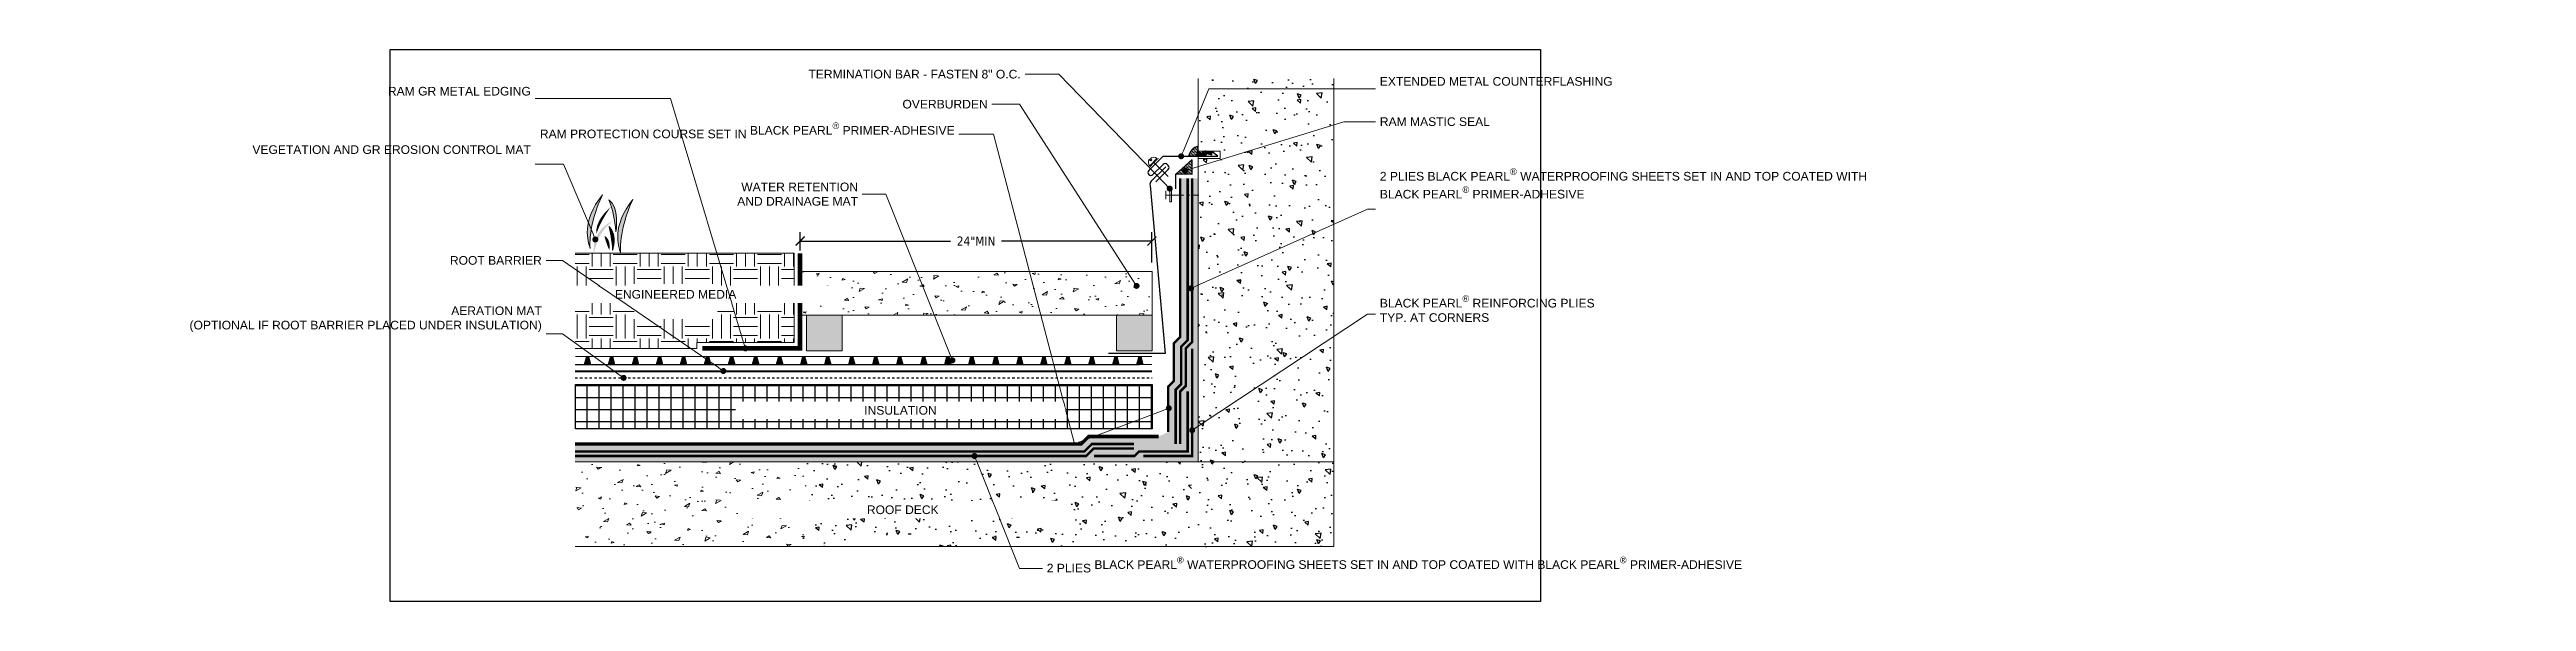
# Model space of a CAD drawing. Header units: inches. Extents: x 0 to 689, y 0 to 93.
# Drawn here: x 586.2 to 689.3, y 69.6 to 92.6 of the extents above; entities that cross this region are included whole.
import ezdxf
from ezdxf import colors
from ezdxf.entities.mleader import LeaderData, LeaderLine
from ezdxf.math import Vec2, Vec3

# ---------------------------------------------------------------- set-up
doc = ezdxf.new("R2010")
doc.units = ezdxf.units.IN
doc.header["$MEASUREMENT"] = 0
for name, pattern in [('CENTER2', [1.125, 0.75, -0.125, 0.125, -0.125]), ('Dash', [0.25, 0.125, -0.125]), ('Dashed - Dense', [0.8, 0.5, -0.3])]:
    doc.linetypes.add(name, pattern=pattern)
doc.layers.get('Defpoints').update_dxf_attribs({"color": 103})
for name, color, linetype, lineweight in [('BP Dimensions', 20, 'Continuous', 0), ('BP Drainage Mat', 191, 'Continuous', 0), ('BP Mastic', 191, 'Continuous', 0), ('BP Others', 190, 'Continuous', 0), ('BP Primer', 2, 'Continuous', 0), ('BP Text', 20, 'Continuous', 0), ('Drainage Mat', 191, 'Continuous', 0), ('RAM Black Pearl Sheet', 165, 'Continuous', 0)]:
    doc.layers.add(name, color=color, linetype=linetype, lineweight=lineweight)
doc.layers.add('BP Insulation Border', color=8, linetype='Continuous')
doc.layers.add('BP Insulation Foam', color=9, linetype='Continuous')
doc.layers.add('BP Metal', color=7, linetype='Continuous', true_color=0x803345)
doc.layers.add('BP Protection Course', color=7, linetype='Continuous', lineweight=0, true_color=0x216123)
doc.layers.add('Protection Course', color=7, linetype='Dashed - Dense', lineweight=0, true_color=0x216123)
doc.styles.add('Annotative', font='tahoma.ttf')
doc.styles.get("Standard").update_dxf_attribs({"font": 'ARIALN.TTF'})
doc.linetypes.add('ZIGZAG', pattern='A,0.0001,-0.2,[131,ltypeshp.shx,S=0.2,R=0,X=-0.2,Y=0],-0.4,[131,ltypeshp.shx,S=0.2,R=180,X=0.2,Y=0],-0.2', length=0.8001)
doc.dimstyles.new('Annotative', dxfattribs={"dimscale": 0, "dimtxt": 0.09375, "dimasz": 0.09375, "dimexe": 0.09375, "dimexo": 0.09375, "dimgap": 0.0625, "dimtad": 0, "dimtih": 1, "dimtoh": 1, "dimlfac": -1, "dimzin": 3, "dimdsep": 46, "dimlunit": 4, "dimtxsty": 'Annotative', "dimblk": 'ARCHTICK', "dimcen": 0.09, "dimclrd": 256, "dimclre": 256, "dimclrt": 256, "dimadec": 0, "dimazin": 2, "dimtfac": 1, "dimtix": 1, "dimtofl": 0, "dimtmove": 1, "dimatfit": 1, "dimldrblk": 'CLOSEDBLANK', "dimfxl": 1, "dimtfill": 1, "dimtolj": 1, "dimtzin": 0, "dimarcsym": 0})
pattern_1 = [(140, (-359.1591, -17.7493), (0.1568803, 1.7931505), [0.1875, -2.0625]), (85, (-359.1591, -17.7493), (-1.8804803, -0.3468783), [0.15, -1.65]), (190.45144, (-359.146, -17.5999), (-1.7236, 1.446272), [0.1593505, -1.7528553]), (136.1842, (-359.6591, -17.7493), (0.413798, 2.6681033), [0.28125, -3.09375]), (186.63564, (-359.6246, -17.527), (-2.4352965, 2.336655), [0.239026, -2.6292844]), (81.18416, (-359.659, -17.7493), (-2.4352965, 2.336655), [0.225, -2.475]), (111, (-359.5341, -17.4993), (1.0065472, 1.4922676), [0.1875, -2.0625]), (56, (-359.5341, -17.4993), (-1.812875, 0.6082883), [0.15, -1.65]), (161.45144, (-359.4502, -17.375), (-0.806328, 2.100556), [0.1593505, -1.7528553]), (127.5, (-359.1591, -17.7493), (-0.83223463, 0.03039964), [0, -1.63, 0, -1.675, 0, -1.65625]), (97.5, (-359.1591, -17.7493), (-0.9860293, 0.65767384), [0, -0.955, 0, -1.5925, 0, -0.63125]), (57.5, (-359.1591, -18.3068), (0.0563872, 1.3345561), [0, -0.625, 0, -1.95, 0, -2.5875]), (47.5, (-359.1591, -18.5568), (-0.2502625, 1.4579654), [0, -0.8125, 0, -1.295, 0, -1.8375])]
pattern_2 = [(90, (-359.15912, -17.74929), (-0.0625, 0.0625), [0.0625, -0.0625]), (180, (-359.15912, -17.68679), (-0.0625, -0.0625), [0.0625, -0.0625])]

# ---------------------------------------------------------------- blocks, each defined once
blk = doc.blocks.new('_Dot')
at = {"color": 0, "linetype": 'ByBlock', "lineweight": -2}
blk.add_line((-0.5, 0), (-1, 0), dxfattribs=at)
at = {"color": 0, "linetype": 'ByBlock', "const_width": 0.5}
blk.add_lwpolyline([(-0.25, 0, 1), (0.25, 0, 1)], format="xyb", close=True, dxfattribs=at)
blk = doc.blocks.new('*X20')
at = {"color": 0}
for p, q in [((15.3, 19.6), (15.56, 19.64)), ((15.3, 19.61), (15.49, 19.64)), ((15.3, 19.62), (15.43, 19.64)), ((15.3, 19.61), (15.3, 19.61)), ((15.3, 19.6), (15.3, 19.6)), ((15.31, 19.59), (15.7, 19.64)), ((15.31, 19.59), (15.63, 19.64)), ((15.31, 19.63), (15.36, 19.64)), ((15.31, 19.58), (15.71, 19.63)), ((15.31, 19.63), (15.31, 19.63)), ((15.31, 19.57), (15.72, 19.62)), ((15.31, 19.62), (15.31, 19.62)), ((15.31, 19.56), (15.72, 19.61)), ((15.31, 19.61), (15.31, 19.61)), ((15.31, 19.55), (15.72, 19.6)), ((15.31, 19.6), (15.31, 19.6)), ((15.31, 19.54), (15.72, 19.59)), ((15.31, 19.59), (15.31, 19.59)), ((15.31, 19.59), (15.31, 19.59)), ((15.31, 19.53), (15.68, 19.58)), ((15.31, 19.58), (15.31, 19.58)), ((15.31, 19.57), (15.31, 19.57)), ((15.31, 19.52), (15.62, 19.56)), ((15.31, 19.56), (15.31, 19.56)), ((15.31, 19.55), (15.31, 19.55)), ((15.31, 19.55), (15.31, 19.55)), ((15.31, 19.54), (15.31, 19.54)), ((15.31, 19.53), (15.31, 19.53)), ((15.32, 19.63), (15.32, 19.63)), ((15.32, 19.62), (15.32, 19.62)), ((15.32, 19.61), (15.32, 19.61)), ((15.32, 19.6), (15.32, 19.6)), ((15.32, 19.59), (15.32, 19.59)), ((15.32, 19.58), (15.32, 19.58)), ((15.32, 19.58), (15.32, 19.58)), ((15.32, 19.57), (15.32, 19.57)), ((15.32, 19.56), (15.32, 19.56)), ((15.32, 19.56), (15.32, 19.56)), ((15.32, 19.52), (15.55, 19.55)), ((15.32, 19.55), (15.32, 19.55)), ((15.32, 19.54), (15.32, 19.54)), ((15.32, 19.51), (15.49, 19.53)), ((15.32, 19.53), (15.32, 19.53)), ((15.32, 19.52), (15.32, 19.52)), ((15.32, 19.52), (15.32, 19.52)), ((15.32, 19.5), (15.42, 19.51)), ((15.32, 19.51), (15.32, 19.51)), ((15.32, 19.51), (15.32, 19.51)), ((15.33, 19.63), (15.33, 19.63)), ((15.33, 19.62), (15.33, 19.62)), ((15.33, 19.61), (15.33, 19.61)), ((15.33, 19.6), (15.33, 19.6)), ((15.33, 19.59), (15.33, 19.59)), ((15.33, 19.58), (15.33, 19.58)), ((15.33, 19.58), (15.33, 19.58)), ((15.33, 19.57), (15.33, 19.57)), ((15.33, 19.57), (15.33, 19.57)), ((15.33, 19.56), (15.33, 19.56)), ((15.33, 19.55), (15.33, 19.55)), ((15.33, 19.54), (15.33, 19.54)), ((15.33, 19.53), (15.33, 19.53)), ((15.33, 19.52), (15.33, 19.52)), ((15.33, 19.51), (15.33, 19.51)), ((15.33, 19.5), (15.33, 19.5)), ((15.33, 19.5), (15.33, 19.5)), ((15.34, 19.63), (15.34, 19.63)), ((15.34, 19.63), (15.34, 19.63)), ((15.34, 19.62), (15.34, 19.62)), ((15.34, 19.61), (15.34, 19.61)), ((15.34, 19.6), (15.34, 19.6)), ((15.34, 19.59), (15.34, 19.59)), ((15.34, 19.59), (15.34, 19.59)), ((15.34, 19.58), (15.34, 19.58)), ((15.34, 19.57), (15.34, 19.57)), ((15.34, 19.57), (15.34, 19.57)), ((15.34, 19.56), (15.34, 19.56)), ((15.34, 19.55), (15.34, 19.55)), ((15.34, 19.54), (15.34, 19.54)), ((15.34, 19.53), (15.34, 19.53)), ((15.34, 19.52), (15.34, 19.52)), ((15.34, 19.51), (15.34, 19.51)), ((15.34, 19.51), (15.34, 19.51)), ((15.34, 19.5), (15.34, 19.5)), ((15.34, 19.5), (15.34, 19.5)), ((15.34, 19.49), (15.36, 19.49)), ((15.35, 19.63), (15.35, 19.63)), ((15.35, 19.62), (15.35, 19.62)), ((15.35, 19.62), (15.35, 19.62)), ((15.35, 19.61), (15.35, 19.61)), ((15.35, 19.6), (15.35, 19.6)), ((15.35, 19.6), (15.35, 19.6)), ((15.35, 19.59), (15.35, 19.59)), ((15.35, 19.58), (15.35, 19.58)), ((15.35, 19.57), (15.35, 19.57)), ((15.35, 19.56), (15.35, 19.56)), ((15.35, 19.56), (15.35, 19.56)), ((15.35, 19.55), (15.35, 19.55)), ((15.35, 19.54), (15.35, 19.54)), ((15.35, 19.53), (15.35, 19.53)), ((15.35, 19.52), (15.35, 19.52)), ((15.35, 19.52), (15.35, 19.52)), ((15.35, 19.51), (15.35, 19.51)), ((15.35, 19.5), (15.35, 19.5)), ((15.36, 19.63), (15.36, 19.63)), ((15.36, 19.62), (15.36, 19.62)), ((15.36, 19.62), (15.36, 19.62)), ((15.36, 19.61), (15.36, 19.61)), ((15.36, 19.61), (15.36, 19.61)), ((15.36, 19.6), (15.36, 19.6)), ((15.36, 19.59), (15.36, 19.59)), ((15.36, 19.58), (15.36, 19.58)), ((15.36, 19.57), (15.36, 19.57)), ((15.36, 19.56), (15.36, 19.56)), ((15.36, 19.55), (15.36, 19.55)), ((15.36, 19.55), (15.36, 19.55)), ((15.36, 19.54), (15.36, 19.54)), ((15.36, 19.53), (15.36, 19.53)), ((15.36, 19.53), (15.36, 19.53)), ((15.36, 19.52), (15.36, 19.52)), ((15.36, 19.51), (15.36, 19.51)), ((15.36, 19.5), (15.36, 19.5)), ((15.37, 19.63), (15.37, 19.63)), ((15.37, 19.63), (15.37, 19.63)), ((15.37, 19.62), (15.37, 19.62)), ((15.37, 19.61), (15.37, 19.61)), ((15.37, 19.61), (15.37, 19.61)), ((15.37, 19.6), (15.37, 19.6)), ((15.37, 19.59), (15.37, 19.59)), ((15.37, 19.58), (15.37, 19.58)), ((15.37, 19.57), (15.37, 19.57)), ((15.37, 19.56), (15.37, 19.56)), ((15.37, 19.55), (15.37, 19.55)), ((15.37, 19.55), (15.37, 19.55)), ((15.37, 19.54), (15.37, 19.54)), ((15.37, 19.54), (15.37, 19.54)), ((15.37, 19.54), (15.37, 19.54)), ((15.37, 19.53), (15.37, 19.53)), ((15.37, 19.52), (15.37, 19.52)), ((15.37, 19.51), (15.37, 19.51)), ((15.37, 19.5), (15.37, 19.5)), ((15.38, 19.63), (15.38, 19.63)), ((15.38, 19.63), (15.38, 19.63)), ((15.38, 19.62), (15.38, 19.62)), ((15.38, 19.61), (15.38, 19.61)), ((15.38, 19.6), (15.38, 19.6)), ((15.38, 19.6), (15.38, 19.6)), ((15.38, 19.59), (15.38, 19.59)), ((15.38, 19.58), (15.38, 19.58)), ((15.38, 19.57), (15.38, 19.57)), ((15.38, 19.56), (15.38, 19.56)), ((15.38, 19.56), (15.38, 19.56)), ((15.38, 19.55), (15.38, 19.55)), ((15.38, 19.54), (15.38, 19.54)), ((15.38, 19.53), (15.38, 19.53)), ((15.38, 19.53), (15.38, 19.53)), ((15.38, 19.52), (15.38, 19.52)), ((15.38, 19.51), (15.38, 19.51)), ((15.38, 19.5), (15.38, 19.5)), ((15.39, 19.64), (15.39, 19.64)), ((15.39, 19.63), (15.39, 19.63)), ((15.39, 19.62), (15.39, 19.62)), ((15.39, 19.61), (15.39, 19.61)), ((15.39, 19.6), (15.39, 19.6)), ((15.39, 19.59), (15.39, 19.59)), ((15.39, 19.59), (15.39, 19.59)), ((15.39, 19.58), (15.39, 19.58)), ((15.39, 19.57), (15.39, 19.57)), ((15.39, 19.57), (15.39, 19.57)), ((15.39, 19.56), (15.39, 19.56)), ((15.39, 19.55), (15.39, 19.55)), ((15.39, 19.54), (15.39, 19.54)), ((15.39, 19.53), (15.39, 19.53)), ((15.39, 19.52), (15.39, 19.52)), ((15.39, 19.52), (15.39, 19.52)), ((15.39, 19.51), (15.39, 19.51)), ((15.4, 19.63), (15.4, 19.63)), ((15.4, 19.62), (15.4, 19.62)), ((15.4, 19.61), (15.4, 19.61)), ((15.4, 19.6), (15.4, 19.6)), ((15.4, 19.59), (15.4, 19.59)), ((15.4, 19.58), (15.4, 19.58)), ((15.4, 19.58), (15.4, 19.58)), ((15.4, 19.58), (15.4, 19.58)), ((15.4, 19.57), (15.4, 19.57)), ((15.4, 19.56), (15.4, 19.56)), ((15.4, 19.55), (15.4, 19.55)), ((15.4, 19.54), (15.4, 19.54)), ((15.4, 19.53), (15.4, 19.53)), ((15.4, 19.52), (15.4, 19.52)), ((15.4, 19.51), (15.4, 19.51)), ((15.4, 19.51), (15.4, 19.51)), ((15.41, 19.63), (15.41, 19.63)), ((15.41, 19.62), (15.41, 19.62)), ((15.41, 19.61), (15.41, 19.61)), ((15.41, 19.6), (15.41, 19.6)), ((15.41, 19.59), (15.41, 19.59)), ((15.41, 19.59), (15.41, 19.59)), ((15.41, 19.58), (15.41, 19.58)), ((15.41, 19.58), (15.41, 19.58)), ((15.41, 19.57), (15.41, 19.57)), ((15.41, 19.56), (15.41, 19.56)), ((15.41, 19.55), (15.41, 19.55)), ((15.41, 19.54), (15.41, 19.54)), ((15.41, 19.53), (15.41, 19.53)), ((15.41, 19.52), (15.41, 19.52)), ((15.41, 19.52), (15.41, 19.52)), ((15.42, 19.63), (15.42, 19.63)), ((15.42, 19.63), (15.42, 19.63)), ((15.42, 19.62), (15.42, 19.62)), ((15.42, 19.61), (15.42, 19.61)), ((15.42, 19.6), (15.42, 19.6)), ((15.42, 19.6), (15.42, 19.6)), ((15.42, 19.59), (15.42, 19.59)), ((15.42, 19.58), (15.42, 19.58)), ((15.42, 19.57), (15.42, 19.57)), ((15.42, 19.57), (15.42, 19.57)), ((15.42, 19.56), (15.42, 19.56)), ((15.42, 19.56), (15.42, 19.56)), ((15.42, 19.55), (15.42, 19.55)), ((15.42, 19.54), (15.42, 19.54)), ((15.42, 19.53), (15.42, 19.53)), ((15.42, 19.53), (15.42, 19.53)), ((15.42, 19.52), (15.42, 19.52)), ((15.43, 19.63), (15.43, 19.63)), ((15.43, 19.62), (15.43, 19.62)), ((15.43, 19.62), (15.43, 19.62)), ((15.43, 19.61), (15.43, 19.61)), ((15.43, 19.61), (15.43, 19.61)), ((15.43, 19.6), (15.43, 19.6)), ((15.43, 19.59), (15.43, 19.59)), ((15.43, 19.58), (15.43, 19.58)), ((15.43, 19.57), (15.43, 19.57)), ((15.43, 19.56), (15.43, 19.56)), ((15.43, 19.55), (15.43, 19.55)), ((15.43, 19.55), (15.43, 19.55)), ((15.43, 19.54), (15.43, 19.54)), ((15.43, 19.53), (15.43, 19.53)), ((15.43, 19.53), (15.43, 19.53)), ((15.43, 19.52), (15.43, 19.52)), ((15.44, 19.63), (15.44, 19.63)), ((15.44, 19.63), (15.44, 19.63)), ((15.44, 19.62), (15.44, 19.62)), ((15.44, 19.62), (15.44, 19.62)), ((15.44, 19.61), (15.44, 19.61)), ((15.44, 19.6), (15.44, 19.6)), ((15.44, 19.59), (15.44, 19.59)), ((15.44, 19.58), (15.44, 19.58)), ((15.44, 19.57), (15.44, 19.57)), ((15.44, 19.56), (15.44, 19.56)), ((15.44, 19.55), (15.44, 19.55)), ((15.44, 19.55), (15.44, 19.55)), ((15.44, 19.54), (15.44, 19.54)), ((15.44, 19.54), (15.44, 19.54)), ((15.44, 19.53), (15.44, 19.53)), ((15.44, 19.52), (15.44, 19.52)), ((15.45, 19.64), (15.45, 19.64)), ((15.45, 19.63), (15.45, 19.63)), ((15.45, 19.62), (15.45, 19.62)), ((15.45, 19.61), (15.45, 19.61)), ((15.45, 19.61), (15.45, 19.61)), ((15.45, 19.6), (15.45, 19.6)), ((15.45, 19.59), (15.45, 19.59)), ((15.45, 19.58), (15.45, 19.58)), ((15.45, 19.57), (15.45, 19.57)), ((15.45, 19.56), (15.45, 19.56)), ((15.45, 19.56), (15.45, 19.56)), ((15.45, 19.55), (15.45, 19.55)), ((15.45, 19.54), (15.45, 19.54)), ((15.45, 19.54), (15.45, 19.54)), ((15.45, 19.53), (15.45, 19.53)), ((15.45, 19.52), (15.45, 19.52)), ((15.46, 19.64), (15.46, 19.64)), ((15.46, 19.63), (15.46, 19.63)), ((15.46, 19.62), (15.46, 19.62)), ((15.46, 19.61), (15.46, 19.61)), ((15.46, 19.6), (15.46, 19.6)), ((15.46, 19.6), (15.46, 19.6)), ((15.46, 19.59), (15.46, 19.59)), ((15.46, 19.58), (15.46, 19.58)), ((15.46, 19.57), (15.46, 19.57)), ((15.46, 19.57), (15.46, 19.57)), ((15.46, 19.56), (15.46, 19.56)), ((15.46, 19.55), (15.46, 19.55)), ((15.46, 19.54), (15.46, 19.54)), ((15.46, 19.53), (15.46, 19.53)), ((15.46, 19.53), (15.46, 19.53)), ((15.47, 19.63), (15.47, 19.63)), ((15.47, 19.62), (15.47, 19.62)), ((15.47, 19.61), (15.47, 19.61)), ((15.47, 19.6), (15.47, 19.6)), ((15.47, 19.59), (15.47, 19.59)), ((15.47, 19.59), (15.47, 19.59)), ((15.47, 19.59), (15.47, 19.59)), ((15.47, 19.58), (15.47, 19.58)), ((15.47, 19.58), (15.47, 19.58)), ((15.47, 19.57), (15.47, 19.57)), ((15.47, 19.56), (15.47, 19.56)), ((15.47, 19.55), (15.47, 19.55)), ((15.47, 19.54), (15.47, 19.54)), ((15.47, 19.53), (15.47, 19.53)), ((15.48, 19.63), (15.48, 19.63)), ((15.48, 19.62), (15.48, 19.62)), ((15.48, 19.61), (15.48, 19.61)), ((15.48, 19.6), (15.48, 19.6)), ((15.48, 19.6), (15.48, 19.6)), ((15.48, 19.59), (15.48, 19.59)), ((15.48, 19.58), (15.48, 19.58)), ((15.48, 19.58), (15.48, 19.58)), ((15.48, 19.57), (15.48, 19.57)), ((15.48, 19.56), (15.48, 19.56)), ((15.48, 19.55), (15.48, 19.55)), ((15.48, 19.54), (15.48, 19.54)), ((15.48, 19.53), (15.48, 19.53)), ((15.49, 19.63), (15.49, 19.63)), ((15.49, 19.62), (15.49, 19.62)), ((15.49, 19.61), (15.49, 19.61)), ((15.49, 19.61), (15.49, 19.61)), ((15.49, 19.6), (15.49, 19.6)), ((15.49, 19.59), (15.49, 19.59)), ((15.49, 19.58), (15.49, 19.58)), ((15.49, 19.57), (15.49, 19.57)), ((15.49, 19.57), (15.49, 19.57)), ((15.49, 19.56), (15.49, 19.56)), ((15.49, 19.55), (15.49, 19.55)), ((15.49, 19.54), (15.49, 19.54)), ((15.49, 19.53), (15.49, 19.53)), ((15.5, 19.63), (15.5, 19.63)), ((15.5, 19.63), (15.5, 19.63)), ((15.5, 19.62), (15.5, 19.62)), ((15.5, 19.61), (15.5, 19.61)), ((15.5, 19.61), (15.5, 19.61)), ((15.5, 19.6), (15.5, 19.6)), ((15.5, 19.59), (15.5, 19.59)), ((15.5, 19.58), (15.5, 19.58)), ((15.5, 19.57), (15.5, 19.57)), ((15.5, 19.56), (15.5, 19.56)), ((15.5, 19.56), (15.5, 19.56)), ((15.5, 19.55), (15.5, 19.55)), ((15.5, 19.54), (15.5, 19.54)), ((15.5, 19.54), (15.5, 19.54)), ((15.51, 19.63), (15.51, 19.63)), ((15.51, 19.63), (15.51, 19.63)), ((15.51, 19.62), (15.51, 19.62)), ((15.51, 19.62), (15.51, 19.62)), ((15.51, 19.61), (15.51, 19.61)), ((15.51, 19.6), (15.51, 19.6)), ((15.51, 19.59), (15.51, 19.59)), ((15.51, 19.58), (15.51, 19.58)), ((15.51, 19.57), (15.51, 19.57)), ((15.51, 19.56), (15.51, 19.56)), ((15.51, 19.56), (15.51, 19.56)), ((15.51, 19.55), (15.51, 19.55)), ((15.51, 19.55), (15.51, 19.55)), ((15.51, 19.54), (15.51, 19.54)), ((15.52, 19.64), (15.52, 19.64)), ((15.52, 19.63), (15.52, 19.63)), ((15.52, 19.62), (15.52, 19.62)), ((15.52, 19.62), (15.52, 19.62)), ((15.52, 19.61), (15.52, 19.61)), ((15.52, 19.61), (15.52, 19.61)), ((15.52, 19.6), (15.52, 19.6)), ((15.52, 19.59), (15.52, 19.59)), ((15.52, 19.58), (15.52, 19.58)), ((15.52, 19.57), (15.52, 19.57)), ((15.52, 19.56), (15.52, 19.56)), ((15.52, 19.56), (15.52, 19.56)), ((15.52, 19.55), (15.52, 19.55)), ((15.52, 19.55), (15.52, 19.55)), ((15.52, 19.54), (15.52, 19.54)), ((15.53, 19.63), (15.53, 19.63)), ((15.53, 19.62), (15.53, 19.62)), ((15.53, 19.61), (15.53, 19.61)), ((15.53, 19.6), (15.53, 19.6)), ((15.53, 19.6), (15.53, 19.6)), ((15.53, 19.59), (15.53, 19.59)), ((15.53, 19.58), (15.53, 19.58)), ((15.53, 19.57), (15.53, 19.57)), ((15.53, 19.57), (15.53, 19.57)), ((15.53, 19.56), (15.53, 19.56)), ((15.53, 19.55), (15.53, 19.55)), ((15.54, 19.63), (15.54, 19.63)), ((15.54, 19.62), (15.54, 19.62)), ((15.54, 19.61), (15.54, 19.61)), ((15.54, 19.6), (15.54, 19.6)), ((15.54, 19.59), (15.54, 19.59)), ((15.54, 19.59), (15.54, 19.59)), ((15.54, 19.58), (15.54, 19.58)), ((15.54, 19.58), (15.54, 19.58)), ((15.54, 19.57), (15.54, 19.57)), ((15.54, 19.56), (15.54, 19.56)), ((15.54, 19.55), (15.54, 19.55)), ((15.55, 19.63), (15.55, 19.63)), ((15.55, 19.62), (15.55, 19.62)), ((15.55, 19.61), (15.55, 19.61)), ((15.55, 19.6), (15.55, 19.6)), ((15.55, 19.6), (15.55, 19.6)), ((15.55, 19.59), (15.55, 19.59)), ((15.55, 19.59), (15.55, 19.59)), ((15.55, 19.58), (15.55, 19.58)), ((15.55, 19.51), (15.97, 19.57)), ((15.55, 19.57), (15.55, 19.57)), ((15.55, 19.56), (15.55, 19.56)), ((15.55, 19.55), (15.55, 19.55)), ((15.56, 19.63), (15.56, 19.63)), ((15.56, 19.62), (15.56, 19.62)), ((15.56, 19.61), (15.56, 19.61)), ((15.56, 19.61), (15.56, 19.61)), ((15.56, 19.6), (15.56, 19.6)), ((15.56, 19.59), (15.56, 19.59)), ((15.56, 19.53), (15.96, 19.58)), ((15.56, 19.58), (15.56, 19.58)), ((15.56, 19.58), (15.56, 19.58)), ((15.56, 19.52), (15.97, 19.57)), ((15.56, 19.57), (15.56, 19.57)), ((15.56, 19.5), (15.97, 19.56)), ((15.56, 19.56), (15.56, 19.56)), ((15.56, 19.49), (15.97, 19.55)), ((15.56, 19.55), (15.56, 19.55)), ((15.56, 19.53), (15.56, 19.53)), ((15.56, 19.52), (15.56, 19.52)), ((15.56, 19.51), (15.56, 19.51)), ((15.56, 19.51), (15.56, 19.51)), ((15.57, 19.63), (15.57, 19.63)), ((15.57, 19.63), (15.57, 19.63)), ((15.57, 19.62), (15.57, 19.62)), ((15.57, 19.62), (15.57, 19.62)), ((15.57, 19.61), (15.57, 19.61)), ((15.57, 19.6), (15.57, 19.6)), ((15.57, 19.59), (15.57, 19.59)), ((15.57, 19.58), (15.57, 19.58)), ((15.57, 19.57), (15.57, 19.57)), ((15.57, 19.57), (15.57, 19.57)), ((15.57, 19.56), (15.57, 19.56)), ((15.57, 19.55), (15.57, 19.55)), ((15.57, 19.49), (15.97, 19.54)), ((15.57, 19.53), (15.57, 19.53)), ((15.57, 19.52), (15.57, 19.52)), ((15.57, 19.51), (15.57, 19.51)), ((15.57, 19.5), (15.57, 19.5)), ((15.57, 19.5), (15.57, 19.5)), ((15.57, 19.49), (15.57, 19.49)), ((15.58, 19.64), (15.58, 19.64)), ((15.58, 19.63), (15.58, 19.63)), ((15.58, 19.63), (15.58, 19.63)), ((15.58, 19.62), (15.58, 19.62)), ((15.58, 19.61), (15.58, 19.61)), ((15.58, 19.6), (15.58, 19.6)), ((15.58, 19.59), (15.58, 19.59)), ((15.58, 19.58), (15.58, 19.58)), ((15.58, 19.57), (15.58, 19.57)), ((15.58, 19.56), (15.58, 19.56)), ((15.58, 19.56), (15.58, 19.56)), ((15.58, 19.55), (15.58, 19.55)), ((15.58, 19.54), (15.58, 19.54)), ((15.58, 19.53), (15.58, 19.53)), ((15.58, 19.52), (15.58, 19.52)), ((15.58, 19.51), (15.58, 19.51)), ((15.58, 19.5), (15.58, 19.5)), ((15.58, 19.49), (15.58, 19.49)), ((15.58, 19.49), (15.58, 19.49)), ((15.59, 19.64), (15.59, 19.64)), ((15.59, 19.63), (15.59, 19.63)), ((15.59, 19.62), (15.59, 19.62)), ((15.59, 19.62), (15.59, 19.62)), ((15.59, 19.61), (15.59, 19.61)), ((15.59, 19.6), (15.59, 19.6)), ((15.59, 19.59), (15.59, 19.59)), ((15.59, 19.58), (15.59, 19.58)), ((15.59, 19.57), (15.59, 19.57)), ((15.59, 19.57), (15.59, 19.57)), ((15.59, 19.54), (15.59, 19.54)), ((15.59, 19.53), (15.59, 19.53)), ((15.59, 19.52), (15.59, 19.52)), ((15.59, 19.51), (15.59, 19.51)), ((15.59, 19.5), (15.59, 19.5)), ((15.59, 19.49), (15.59, 19.49)), ((15.6, 19.63), (15.6, 19.63)), ((15.6, 19.62), (15.6, 19.62)), ((15.6, 19.61), (15.6, 19.61)), ((15.6, 19.61), (15.6, 19.61)), ((15.6, 19.6), (15.6, 19.6)), ((15.6, 19.54), (15.96, 19.59)), ((15.6, 19.59), (15.6, 19.59)), ((15.6, 19.58), (15.6, 19.58)), ((15.6, 19.58), (15.6, 19.58)), ((15.6, 19.57), (15.6, 19.57)), ((15.6, 19.54), (15.6, 19.54)), ((15.6, 19.54), (15.6, 19.54)), ((15.6, 19.53), (15.6, 19.53)), ((15.6, 19.52), (15.6, 19.52)), ((15.6, 19.51), (15.6, 19.51)), ((15.6, 19.5), (15.6, 19.5)), ((15.6, 19.5), (15.6, 19.5)), ((15.61, 19.63), (15.61, 19.63)), ((15.61, 19.62), (15.61, 19.62)), ((15.61, 19.61), (15.61, 19.61)), ((15.61, 19.6), (15.61, 19.6)), ((15.61, 19.6), (15.61, 19.6)), ((15.61, 19.59), (15.61, 19.59)), ((15.61, 19.59), (15.61, 19.59)), ((15.61, 19.58), (15.61, 19.58)), ((15.61, 19.57), (15.61, 19.57)), ((15.61, 19.54), (15.61, 19.54)), ((15.61, 19.53), (15.61, 19.53)), ((15.61, 19.53), (15.61, 19.53)), ((15.61, 19.52), (15.61, 19.52)), ((15.61, 19.51), (15.61, 19.51)), ((15.61, 19.51), (15.61, 19.51)), ((15.61, 19.5), (15.61, 19.5)), ((15.61, 19.49), (15.61, 19.49)), ((15.62, 19.63), (15.62, 19.63)), ((15.62, 19.62), (15.62, 19.62)), ((15.62, 19.61), (15.62, 19.61)), ((15.62, 19.6), (15.62, 19.6)), ((15.62, 19.6), (15.62, 19.6)), ((15.62, 19.6), (15.62, 19.6)), ((15.62, 19.59), (15.62, 19.59)), ((15.62, 19.58), (15.62, 19.58)), ((15.62, 19.57), (15.62, 19.57)), ((15.62, 19.54), (15.62, 19.54)), ((15.62, 19.53), (15.62, 19.53)), ((15.62, 19.53), (15.62, 19.53)), ((15.62, 19.52), (15.62, 19.52)), ((15.62, 19.52), (15.62, 19.52)), ((15.62, 19.51), (15.62, 19.51)), ((15.62, 19.5), (15.62, 19.5)), ((15.62, 19.49), (15.62, 19.49)), ((15.63, 19.63), (15.63, 19.63)), ((15.63, 19.62), (15.63, 19.62)), ((15.63, 19.61), (15.63, 19.61)), ((15.63, 19.61), (15.63, 19.61)), ((15.63, 19.6), (15.63, 19.6)), ((15.63, 19.59), (15.63, 19.59)), ((15.63, 19.59), (15.63, 19.59)), ((15.63, 19.58), (15.63, 19.58)), ((15.63, 19.57), (15.63, 19.57)), ((15.63, 19.54), (15.63, 19.54)), ((15.63, 19.54), (15.63, 19.54)), ((15.63, 19.53), (15.63, 19.53)), ((15.63, 19.52), (15.63, 19.52)), ((15.63, 19.52), (15.63, 19.52)), ((15.63, 19.51), (15.63, 19.51)), ((15.63, 19.5), (15.63, 19.5)), ((15.63, 19.49), (15.63, 19.49)), ((15.64, 19.63), (15.64, 19.63)), ((15.64, 19.62), (15.64, 19.62)), ((15.64, 19.62), (15.64, 19.62)), ((15.64, 19.61), (15.64, 19.61)), ((15.64, 19.6), (15.64, 19.6)), ((15.64, 19.59), (15.64, 19.59)), ((15.64, 19.58), (15.64, 19.58)), ((15.64, 19.58), (15.64, 19.58)), ((15.64, 19.57), (15.64, 19.57)), ((15.64, 19.55), (15.64, 19.55)), ((15.64, 19.55), (15.64, 19.55)), ((15.64, 19.54), (15.64, 19.54)), ((15.64, 19.49), (15.97, 19.53)), ((15.64, 19.53), (15.64, 19.53)), ((15.64, 19.52), (15.64, 19.52)), ((15.64, 19.51), (15.64, 19.51)), ((15.64, 19.51), (15.64, 19.51)), ((15.64, 19.5), (15.64, 19.5)), ((15.64, 19.49), (15.64, 19.49)), ((15.65, 19.64), (15.65, 19.64)), ((15.65, 19.63), (15.65, 19.63)), ((15.65, 19.63), (15.65, 19.63)), ((15.65, 19.62), (15.65, 19.62)), ((15.65, 19.61), (15.65, 19.61)), ((15.65, 19.6), (15.65, 19.6)), ((15.65, 19.59), (15.65, 19.59)), ((15.65, 19.58), (15.65, 19.58)), ((15.65, 19.57), (15.65, 19.57)), ((15.65, 19.55), (15.65, 19.55)), ((15.65, 19.55), (15.65, 19.55)), ((15.65, 19.54), (15.65, 19.54)), ((15.65, 19.53), (15.65, 19.53)), ((15.65, 19.52), (15.65, 19.52)), ((15.65, 19.51), (15.65, 19.51)), ((15.65, 19.5), (15.65, 19.5)), ((15.65, 19.5), (15.65, 19.5)), ((15.65, 19.49), (15.65, 19.49)), ((15.66, 19.63), (15.66, 19.63)), ((15.66, 19.63), (15.66, 19.63)), ((15.66, 19.62), (15.66, 19.62)), ((15.66, 19.61), (15.66, 19.61)), ((15.66, 19.6), (15.66, 19.6)), ((15.66, 19.59), (15.66, 19.59)), ((15.66, 19.58), (15.66, 19.58)), ((15.66, 19.56), (15.66, 19.56)), ((15.66, 19.56), (15.66, 19.56)), ((15.66, 19.55), (15.66, 19.55)), ((15.66, 19.54), (15.66, 19.54)), ((15.66, 19.53), (15.66, 19.53)), ((15.66, 19.52), (15.66, 19.52)), ((15.66, 19.51), (15.66, 19.51)), ((15.66, 19.5), (15.66, 19.5)), ((15.66, 19.5), (15.66, 19.5)), ((15.66, 19.49), (15.66, 19.49)), ((15.67, 19.63), (15.67, 19.63)), ((15.67, 19.62), (15.67, 19.62)), ((15.67, 19.62), (15.67, 19.62)), ((15.67, 19.61), (15.67, 19.61)), ((15.67, 19.56), (15.96, 19.6)), ((15.67, 19.6), (15.67, 19.6)), ((15.67, 19.59), (15.67, 19.59)), ((15.67, 19.58), (15.67, 19.58)), ((15.67, 19.56), (15.67, 19.56)), ((15.67, 19.55), (15.67, 19.55)), ((15.67, 19.55), (15.67, 19.55)), ((15.67, 19.54), (15.67, 19.54)), ((15.67, 19.53), (15.67, 19.53)), ((15.67, 19.52), (15.67, 19.52)), ((15.67, 19.51), (15.67, 19.51)), ((15.67, 19.5), (15.67, 19.5)), ((15.67, 19.5), (15.67, 19.5)), ((15.67, 19.49), (15.67, 19.49)), ((15.68, 19.63), (15.68, 19.63)), ((15.68, 19.62), (15.68, 19.62)), ((15.68, 19.61), (15.68, 19.61)), ((15.68, 19.61), (15.68, 19.61)), ((15.68, 19.6), (15.68, 19.6)), ((15.68, 19.59), (15.68, 19.59)), ((15.68, 19.59), (15.68, 19.59)), ((15.68, 19.56), (15.68, 19.56)), ((15.68, 19.55), (15.68, 19.55)), ((15.68, 19.54), (15.68, 19.54)), ((15.68, 19.54), (15.68, 19.54)), ((15.68, 19.53), (15.68, 19.53)), ((15.68, 19.52), (15.68, 19.52)), ((15.68, 19.51), (15.68, 19.51)), ((15.68, 19.51), (15.68, 19.51)), ((15.68, 19.5), (15.68, 19.5)), ((15.68, 19.49), (15.68, 19.49)), ((15.69, 19.63), (15.69, 19.63)), ((15.69, 19.62), (15.69, 19.62)), ((15.69, 19.61), (15.69, 19.61)), ((15.69, 19.61), (15.69, 19.61)), ((15.69, 19.6), (15.69, 19.6)), ((15.69, 19.6), (15.69, 19.6)), ((15.69, 19.59), (15.69, 19.59)), ((15.69, 19.56), (15.69, 19.56)), ((15.69, 19.55), (15.69, 19.55)), ((15.69, 19.54), (15.69, 19.54)), ((15.69, 19.53), (15.69, 19.53)), ((15.69, 19.53), (15.69, 19.53)), ((15.69, 19.52), (15.69, 19.52)), ((15.69, 19.52), (15.69, 19.52)), ((15.69, 19.51), (15.69, 19.51)), ((15.69, 19.5), (15.69, 19.5)), ((15.69, 19.49), (15.69, 19.49)), ((15.7, 19.63), (15.7, 19.63)), ((15.7, 19.62), (15.7, 19.62)), ((15.7, 19.62), (15.7, 19.62)), ((15.7, 19.61), (15.7, 19.61)), ((15.7, 19.6), (15.7, 19.6)), ((15.7, 19.6), (15.7, 19.6)), ((15.7, 19.59), (15.7, 19.59)), ((15.7, 19.59), (15.7, 19.59)), ((15.7, 19.56), (15.7, 19.56)), ((15.7, 19.55), (15.7, 19.55)), ((15.7, 19.54), (15.7, 19.54)), ((15.7, 19.54), (15.7, 19.54)), ((15.7, 19.53), (15.7, 19.53)), ((15.7, 19.53), (15.7, 19.53)), ((15.7, 19.52), (15.7, 19.52)), ((15.7, 19.51), (15.7, 19.51)), ((15.7, 19.5), (15.7, 19.5)), ((15.7, 19.49), (15.7, 19.49)), ((15.71, 19.63), (15.71, 19.63)), ((15.71, 19.63), (15.71, 19.63)), ((15.71, 19.62), (15.71, 19.62)), ((15.71, 19.61), (15.71, 19.61)), ((15.71, 19.6), (15.71, 19.6)), ((15.71, 19.57), (15.71, 19.57)), ((15.71, 19.56), (15.71, 19.56)), ((15.71, 19.55), (15.71, 19.55)), ((15.71, 19.55), (15.71, 19.55)), ((15.71, 19.54), (15.71, 19.54)), ((15.71, 19.53), (15.71, 19.53)), ((15.71, 19.49), (15.97, 19.52)), ((15.71, 19.52), (15.71, 19.52)), ((15.71, 19.52), (15.71, 19.52)), ((15.71, 19.51), (15.71, 19.51)), ((15.71, 19.5), (15.71, 19.5)), ((15.71, 19.49), (15.71, 19.49)), ((15.72, 19.62), (15.72, 19.62)), ((15.72, 19.61), (15.72, 19.61)), ((15.72, 19.57), (15.72, 19.57)), ((15.72, 19.57), (15.72, 19.57)), ((15.72, 19.56), (15.72, 19.56)), ((15.72, 19.56), (15.72, 19.56)), ((15.72, 19.55), (15.72, 19.55)), ((15.72, 19.54), (15.72, 19.54)), ((15.72, 19.53), (15.72, 19.53)), ((15.72, 19.52), (15.72, 19.52)), ((15.72, 19.51), (15.72, 19.51)), ((15.72, 19.51), (15.72, 19.51)), ((15.72, 19.5), (15.72, 19.5)), ((15.72, 19.49), (15.72, 19.49)), ((15.73, 19.58), (15.96, 19.61)), ((15.73, 19.58), (15.73, 19.58)), ((15.73, 19.57), (15.73, 19.57)), ((15.73, 19.57), (15.73, 19.57)), ((15.73, 19.56), (15.73, 19.56)), ((15.73, 19.55), (15.73, 19.55)), ((15.73, 19.54), (15.73, 19.54)), ((15.73, 19.53), (15.73, 19.53)), ((15.73, 19.52), (15.73, 19.52)), ((15.73, 19.51), (15.73, 19.51)), ((15.73, 19.5), (15.73, 19.5)), ((15.73, 19.5), (15.73, 19.5)), ((15.73, 19.5), (15.73, 19.5)), ((15.73, 19.49), (15.73, 19.49)), ((15.74, 19.58), (15.74, 19.58)), ((15.74, 19.57), (15.74, 19.57)), ((15.74, 19.56), (15.74, 19.56)), ((15.74, 19.56), (15.74, 19.56)), ((15.74, 19.55), (15.74, 19.55)), ((15.74, 19.54), (15.74, 19.54)), ((15.74, 19.53), (15.74, 19.53)), ((15.74, 19.52), (15.74, 19.52)), ((15.74, 19.51), (15.74, 19.51)), ((15.74, 19.51), (15.74, 19.51)), ((15.74, 19.5), (15.74, 19.5)), ((15.74, 19.49), (15.74, 19.49)), ((15.75, 19.58), (15.75, 19.58)), ((15.75, 19.57), (15.75, 19.57)), ((15.75, 19.56), (15.75, 19.56)), ((15.75, 19.55), (15.75, 19.55)), ((15.75, 19.55), (15.75, 19.55)), ((15.75, 19.54), (15.75, 19.54)), ((15.75, 19.53), (15.75, 19.53)), ((15.75, 19.52), (15.75, 19.52)), ((15.75, 19.52), (15.75, 19.52)), ((15.75, 19.51), (15.75, 19.51)), ((15.75, 19.5), (15.75, 19.5)), ((15.75, 19.49), (15.75, 19.49)), ((15.76, 19.58), (15.76, 19.58)), ((15.76, 19.57), (15.76, 19.57)), ((15.76, 19.56), (15.76, 19.56)), ((15.76, 19.55), (15.76, 19.55)), ((15.76, 19.54), (15.76, 19.54)), ((15.76, 19.54), (15.76, 19.54)), ((15.76, 19.53), (15.76, 19.53)), ((15.76, 19.53), (15.76, 19.53)), ((15.76, 19.52), (15.76, 19.52)), ((15.76, 19.51), (15.76, 19.51)), ((15.76, 19.5), (15.76, 19.5)), ((15.76, 19.49), (15.76, 19.49)), ((15.77, 19.58), (15.77, 19.58)), ((15.77, 19.57), (15.77, 19.57)), ((15.77, 19.56), (15.77, 19.56)), ((15.77, 19.55), (15.77, 19.55)), ((15.77, 19.54), (15.77, 19.54)), ((15.77, 19.54), (15.77, 19.54)), ((15.77, 19.53), (15.77, 19.53)), ((15.77, 19.53), (15.77, 19.53)), ((15.77, 19.52), (15.77, 19.52)), ((15.77, 19.49), (15.97, 19.51)), ((15.77, 19.51), (15.77, 19.51)), ((15.77, 19.5), (15.77, 19.5)), ((15.77, 19.49), (15.77, 19.49)), ((15.78, 19.59), (15.78, 19.59)), ((15.78, 19.59), (15.78, 19.59)), ((15.78, 19.58), (15.78, 19.58)), ((15.78, 19.57), (15.78, 19.57)), ((15.78, 19.56), (15.78, 19.56)), ((15.78, 19.55), (15.78, 19.55)), ((15.78, 19.55), (15.78, 19.55)), ((15.78, 19.54), (15.78, 19.54)), ((15.78, 19.53), (15.78, 19.53)), ((15.78, 19.53), (15.78, 19.53)), ((15.78, 19.52), (15.78, 19.52)), ((15.78, 19.52), (15.78, 19.52)), ((15.78, 19.51), (15.78, 19.51)), ((15.78, 19.5), (15.78, 19.5)), ((15.78, 19.49), (15.78, 19.49)), ((15.79, 19.59), (15.79, 19.59)), ((15.79, 19.58), (15.79, 19.58)), ((15.79, 19.58), (15.79, 19.58)), ((15.79, 19.57), (15.79, 19.57)), ((15.79, 19.56), (15.79, 19.56)), ((15.79, 19.56), (15.79, 19.56)), ((15.79, 19.55), (15.79, 19.55)), ((15.79, 19.54), (15.79, 19.54)), ((15.79, 19.53), (15.79, 19.53)), ((15.79, 19.52), (15.79, 19.52)), ((15.79, 19.51), (15.79, 19.51)), ((15.79, 19.51), (15.79, 19.51)), ((15.79, 19.5), (15.79, 19.5)), ((15.79, 19.49), (15.79, 19.49)), ((15.8, 19.6), (15.96, 19.62)), ((15.8, 19.59), (15.8, 19.59)), ((15.8, 19.58), (15.8, 19.58)), ((15.8, 19.58), (15.8, 19.58)), ((15.8, 19.57), (15.8, 19.57)), ((15.8, 19.57), (15.8, 19.57)), ((15.8, 19.56), (15.8, 19.56)), ((15.8, 19.55), (15.8, 19.55)), ((15.8, 19.54), (15.8, 19.54)), ((15.8, 19.53), (15.8, 19.53)), ((15.8, 19.52), (15.8, 19.52)), ((15.8, 19.51), (15.8, 19.51)), ((15.8, 19.5), (15.8, 19.5)), ((15.8, 19.5), (15.8, 19.5)), ((15.8, 19.49), (15.8, 19.49)), ((15.81, 19.59), (15.81, 19.59)), ((15.81, 19.59), (15.81, 19.59)), ((15.81, 19.58), (15.81, 19.58)), ((15.81, 19.57), (15.81, 19.57)), ((15.81, 19.57), (15.81, 19.57)), ((15.81, 19.56), (15.81, 19.56)), ((15.81, 19.55), (15.81, 19.55)), ((15.81, 19.54), (15.81, 19.54)), ((15.81, 19.53), (15.81, 19.53)), ((15.81, 19.52), (15.81, 19.52)), ((15.81, 19.51), (15.81, 19.51)), ((15.81, 19.51), (15.81, 19.51)), ((15.81, 19.5), (15.81, 19.5)), ((15.81, 19.5), (15.81, 19.5)), ((15.82, 19.6), (15.82, 19.6)), ((15.82, 19.59), (15.82, 19.59)), ((15.82, 19.58), (15.82, 19.58)), ((15.82, 19.57), (15.82, 19.57)), ((15.82, 19.56), (15.82, 19.56)), ((15.82, 19.56), (15.82, 19.56)), ((15.82, 19.55), (15.82, 19.55)), ((15.82, 19.54), (15.82, 19.54)), ((15.82, 19.53), (15.82, 19.53)), ((15.82, 19.52), (15.82, 19.52)), ((15.82, 19.52), (15.82, 19.52)), ((15.82, 19.51), (15.82, 19.51)), ((15.82, 19.5), (15.82, 19.5)), ((15.82, 19.49), (15.82, 19.49)), ((15.82, 19.49), (15.82, 19.49)), ((15.83, 19.6), (15.83, 19.6)), ((15.83, 19.59), (15.83, 19.59)), ((15.83, 19.58), (15.83, 19.58)), ((15.83, 19.57), (15.83, 19.57)), ((15.83, 19.56), (15.83, 19.56)), ((15.83, 19.55), (15.83, 19.55)), ((15.83, 19.55), (15.83, 19.55)), ((15.83, 19.54), (15.83, 19.54)), ((15.83, 19.54), (15.83, 19.54)), ((15.83, 19.53), (15.83, 19.53)), ((15.83, 19.53), (15.83, 19.53)), ((15.83, 19.52), (15.83, 19.52)), ((15.83, 19.51), (15.83, 19.51)), ((15.83, 19.5), (15.83, 19.5)), ((15.83, 19.49), (15.83, 19.49)), ((15.84, 19.61), (15.84, 19.61)), ((15.84, 19.61), (15.84, 19.61)), ((15.84, 19.6), (15.84, 19.6)), ((15.84, 19.59), (15.84, 19.59)), ((15.84, 19.58), (15.84, 19.58)), ((15.84, 19.57), (15.84, 19.57)), ((15.84, 19.56), (15.84, 19.56)), ((15.84, 19.55), (15.84, 19.55)), ((15.84, 19.55), (15.84, 19.55)), ((15.84, 19.54), (15.84, 19.54)), ((15.84, 19.54), (15.84, 19.54)), ((15.84, 19.53), (15.84, 19.53)), ((15.84, 19.52), (15.84, 19.52)), ((15.84, 19.51), (15.84, 19.51)), ((15.84, 19.49), (15.97, 19.5)), ((15.84, 19.5), (15.84, 19.5)), ((15.84, 19.49), (15.84, 19.49)), ((15.85, 19.61), (15.85, 19.61)), ((15.85, 19.6), (15.85, 19.6)), ((15.85, 19.6), (15.85, 19.6)), ((15.85, 19.59), (15.85, 19.59)), ((15.85, 19.58), (15.85, 19.58)), ((15.85, 19.57), (15.85, 19.57)), ((15.85, 19.56), (15.85, 19.56)), ((15.85, 19.56), (15.85, 19.56)), ((15.85, 19.55), (15.85, 19.55)), ((15.85, 19.54), (15.85, 19.54)), ((15.85, 19.53), (15.85, 19.53)), ((15.85, 19.53), (15.85, 19.53)), ((15.85, 19.52), (15.85, 19.52)), ((15.85, 19.51), (15.85, 19.51)), ((15.85, 19.5), (15.85, 19.5)), ((15.85, 19.49), (15.85, 19.49)), ((15.86, 19.61), (15.95, 19.63)), ((15.86, 19.61), (15.86, 19.61)), ((15.86, 19.6), (15.86, 19.6)), ((15.86, 19.59), (15.86, 19.59)), ((15.86, 19.59), (15.86, 19.59)), ((15.86, 19.58), (15.86, 19.58)), ((15.86, 19.57), (15.86, 19.57)), ((15.86, 19.56), (15.86, 19.56)), ((15.86, 19.56), (15.86, 19.56)), ((15.86, 19.55), (15.86, 19.55)), ((15.86, 19.54), (15.86, 19.54)), ((15.86, 19.53), (15.86, 19.53)), ((15.86, 19.52), (15.86, 19.52)), ((15.86, 19.52), (15.86, 19.52)), ((15.86, 19.51), (15.86, 19.51)), ((15.86, 19.5), (15.86, 19.5)), ((15.86, 19.49), (15.86, 19.49)), ((15.87, 19.61), (15.87, 19.61)), ((15.87, 19.6), (15.87, 19.6)), ((15.87, 19.59), (15.87, 19.59)), ((15.87, 19.58), (15.87, 19.58)), ((15.87, 19.58), (15.87, 19.58)), ((15.87, 19.57), (15.87, 19.57)), ((15.87, 19.57), (15.87, 19.57)), ((15.87, 19.56), (15.87, 19.56)), ((15.87, 19.55), (15.87, 19.55)), ((15.87, 19.54), (15.87, 19.54)), ((15.87, 19.53), (15.87, 19.53)), ((15.87, 19.52), (15.87, 19.52)), ((15.87, 19.51), (15.87, 19.51)), ((15.87, 19.51), (15.87, 19.51)), ((15.87, 19.5), (15.87, 19.5)), ((15.87, 19.5), (15.87, 19.5)), ((15.88, 19.61), (15.88, 19.61)), ((15.88, 19.6), (15.88, 19.6)), ((15.88, 19.59), (15.88, 19.59)), ((15.88, 19.59), (15.88, 19.59)), ((15.88, 19.58), (15.88, 19.58)), ((15.88, 19.58), (15.88, 19.58)), ((15.88, 19.57), (15.88, 19.57)), ((15.88, 19.57), (15.88, 19.57)), ((15.88, 19.56), (15.88, 19.56)), ((15.88, 19.55), (15.88, 19.55)), ((15.88, 19.54), (15.88, 19.54)), ((15.88, 19.53), (15.88, 19.53)), ((15.88, 19.52), (15.88, 19.52)), ((15.88, 19.52), (15.88, 19.52)), ((15.88, 19.51), (15.88, 19.51)), ((15.88, 19.51), (15.88, 19.51)), ((15.88, 19.5), (15.88, 19.5)), ((15.88, 19.49), (15.88, 19.49)), ((15.89, 19.61), (15.89, 19.61)), ((15.89, 19.6), (15.89, 19.6)), ((15.89, 19.6), (15.89, 19.6)), ((15.89, 19.59), (15.89, 19.59)), ((15.89, 19.58), (15.89, 19.58)), ((15.89, 19.57), (15.89, 19.57)), ((15.89, 19.56), (15.89, 19.56)), ((15.89, 19.56), (15.89, 19.56)), ((15.89, 19.55), (15.89, 19.55)), ((15.89, 19.54), (15.89, 19.54)), ((15.89, 19.53), (15.89, 19.53)), ((15.89, 19.52), (15.89, 19.52)), ((15.89, 19.52), (15.89, 19.52)), ((15.89, 19.51), (15.89, 19.51)), ((15.89, 19.5), (15.89, 19.5)), ((15.89, 19.5), (15.89, 19.5)), ((15.89, 19.49), (15.89, 19.49)), ((15.9, 19.62), (15.9, 19.62)), ((15.9, 19.61), (15.9, 19.61)), ((15.9, 19.61), (15.9, 19.61)), ((15.9, 19.6), (15.9, 19.6)), ((15.9, 19.59), (15.9, 19.59)), ((15.9, 19.58), (15.9, 19.58)), ((15.9, 19.57), (15.9, 19.57)), ((15.9, 19.56), (15.9, 19.56)), ((15.9, 19.55), (15.9, 19.55)), ((15.9, 19.55), (15.9, 19.55)), ((15.9, 19.54), (15.9, 19.54)), ((15.9, 19.53), (15.9, 19.53)), ((15.9, 19.53), (15.9, 19.53)), ((15.9, 19.52), (15.9, 19.52)), ((15.9, 19.51), (15.9, 19.51)), ((15.9, 19.5), (15.9, 19.5)), ((15.9, 19.49), (15.9, 19.49)), ((15.9, 19.49), (15.9, 19.49)), ((15.91, 19.63), (15.91, 19.63)), ((15.91, 19.62), (15.91, 19.62)), ((15.91, 19.62), (15.91, 19.62)), ((15.91, 19.61), (15.91, 19.61)), ((15.91, 19.6), (15.91, 19.6)), ((15.91, 19.59), (15.91, 19.59)), ((15.91, 19.58), (15.91, 19.58)), ((15.91, 19.57), (15.91, 19.57)), ((15.91, 19.56), (15.91, 19.56)), ((15.91, 19.55), (15.91, 19.55)), ((15.91, 19.55), (15.91, 19.55)), ((15.91, 19.54), (15.91, 19.54)), ((15.91, 19.54), (15.91, 19.54)), ((15.91, 19.53), (15.91, 19.53)), ((15.91, 19.52), (15.91, 19.52)), ((15.91, 19.51), (15.91, 19.51)), ((15.91, 19.5), (15.91, 19.5)), ((15.91, 19.49), (15.97, 19.49)), ((15.91, 19.49), (15.91, 19.49)), ((15.92, 19.63), (15.92, 19.63)), ((15.92, 19.62), (15.92, 19.62)), ((15.92, 19.61), (15.92, 19.61)), ((15.92, 19.61), (15.92, 19.61)), ((15.92, 19.6), (15.92, 19.6)), ((15.92, 19.59), (15.92, 19.59)), ((15.92, 19.58), (15.92, 19.58)), ((15.92, 19.57), (15.92, 19.57)), ((15.92, 19.56), (15.92, 19.56)), ((15.92, 19.56), (15.92, 19.56)), ((15.92, 19.55), (15.92, 19.55)), ((15.92, 19.54), (15.92, 19.54)), ((15.92, 19.54), (15.92, 19.54)), ((15.92, 19.53), (15.92, 19.53)), ((15.92, 19.52), (15.92, 19.52)), ((15.92, 19.51), (15.92, 19.51)), ((15.92, 19.5), (15.92, 19.5)), ((15.92, 19.49), (15.92, 19.49)), ((15.93, 19.63), (15.93, 19.63)), ((15.93, 19.63), (15.93, 19.63)), ((15.93, 19.62), (15.93, 19.62)), ((15.93, 19.61), (15.93, 19.61)), ((15.93, 19.6), (15.93, 19.6)), ((15.93, 19.6), (15.93, 19.6)), ((15.93, 19.59), (15.93, 19.59)), ((15.93, 19.59), (15.93, 19.59)), ((15.93, 19.58), (15.93, 19.58)), ((15.93, 19.57), (15.93, 19.57)), ((15.93, 19.57), (15.93, 19.57)), ((15.93, 19.56), (15.93, 19.56)), ((15.93, 19.55), (15.93, 19.55)), ((15.93, 19.54), (15.93, 19.54)), ((15.93, 19.53), (15.93, 19.53)), ((15.93, 19.53), (15.93, 19.53)), ((15.93, 19.52), (15.93, 19.52)), ((15.93, 19.51), (15.93, 19.51)), ((15.93, 19.5), (15.93, 19.5)), ((15.93, 19.49), (15.93, 19.49)), ((15.94, 19.63), (15.94, 19.63)), ((15.94, 19.62), (15.94, 19.62)), ((15.94, 19.61), (15.94, 19.61)), ((15.94, 19.6), (15.94, 19.6)), ((15.94, 19.59), (15.94, 19.59)), ((15.94, 19.59), (15.94, 19.59)), ((15.94, 19.58), (15.94, 19.58)), ((15.94, 19.58), (15.94, 19.58)), ((15.94, 19.57), (15.94, 19.57)), ((15.94, 19.56), (15.94, 19.56)), ((15.94, 19.55), (15.94, 19.55)), ((15.94, 19.54), (15.94, 19.54)), ((15.94, 19.53), (15.94, 19.53)), ((15.94, 19.52), (15.94, 19.52)), ((15.94, 19.52), (15.94, 19.52)), ((15.94, 19.51), (15.94, 19.51)), ((15.94, 19.5), (15.94, 19.5)), ((15.94, 19.5), (15.94, 19.5)), ((15.95, 19.62), (15.95, 19.62)), ((15.95, 19.61), (15.95, 19.61)), ((15.95, 19.6), (15.95, 19.6)), ((15.95, 19.6), (15.95, 19.6)), ((15.95, 19.59), (15.95, 19.59)), ((15.95, 19.58), (15.95, 19.58)), ((15.95, 19.58), (15.95, 19.58)), ((15.95, 19.57), (15.95, 19.57)), ((15.95, 19.56), (15.95, 19.56)), ((15.95, 19.55), (15.95, 19.55)), ((15.95, 19.54), (15.95, 19.54)), ((15.95, 19.53), (15.95, 19.53)), ((15.95, 19.52), (15.95, 19.52)), ((15.95, 19.52), (15.95, 19.52)), ((15.95, 19.51), (15.95, 19.51)), ((15.95, 19.51), (15.95, 19.51)), ((15.95, 19.5), (15.95, 19.5)), ((15.95, 19.49), (15.95, 19.49)), ((15.96, 19.61), (15.96, 19.61)), ((15.96, 19.6), (15.96, 19.6)), ((15.96, 19.6), (15.96, 19.6)), ((15.96, 19.59), (15.96, 19.59)), ((15.96, 19.58), (15.96, 19.58)), ((15.96, 19.57), (15.96, 19.57)), ((15.96, 19.57), (15.96, 19.57)), ((15.96, 19.56), (15.96, 19.56)), ((15.96, 19.55), (15.96, 19.55)), ((15.96, 19.54), (15.96, 19.54)), ((15.96, 19.53), (15.96, 19.53)), ((15.96, 19.53), (15.96, 19.53)), ((15.96, 19.52), (15.96, 19.52)), ((15.96, 19.51), (15.96, 19.51)), ((15.96, 19.51), (15.96, 19.51)), ((15.96, 19.5), (15.96, 19.5)), ((15.96, 19.5), (15.96, 19.5)), ((15.96, 19.49), (15.96, 19.49)), ((15.97, 19.56), (15.97, 19.56)), ((15.97, 19.55), (15.97, 19.55)), ((15.97, 19.54), (15.97, 19.54)), ((15.97, 19.54), (15.97, 19.54)), ((15.97, 19.53), (15.97, 19.53)), ((15.97, 19.52), (15.97, 19.52)), ((15.97, 19.51), (15.97, 19.51))]:
    blk.add_line(p, q, dxfattribs=at)
blk = doc.blocks.new('*U21')
at = {"layer": 'BP Drainage Mat'}
h = blk.add_hatch(color=256, dxfattribs=at)
h.dxf.hatch_style = 1
h.paths.add_polyline_path([(0.5, 0.34), (0.55, 0.34), (0.64, 0), (0.5, 0), (0.36, 0), (0.45, 0.34)])
at = {"layer": 'BP Drainage Mat', "linetype": 'Continuous'}
for points in [[(1, 0.34), (0, 0.34)], [(1, 0), (0, 0)]]:
    blk.add_lwpolyline(points, dxfattribs=at)
blk.add_lwpolyline([(0.5, 0.34), (0.55, 0.34), (0.64, 0), (0.5, 0), (0.36, 0), (0.45, 0.34)], close=True, dxfattribs=at)
blk = doc.blocks.new('*U22')
at = {"layer": 'Drainage Mat', "color": 0, "linetype": 'ByBlock', "lineweight": -2, "transparency": 16777216}
for p in [(967.22, 97.23), (968.22, 97.23), (969.22, 97.23), (970.22, 97.23), (971.22, 97.23), (972.22, 97.23), (973.22, 97.23), (974.22, 97.23), (975.22, 97.23), (976.22, 97.23), (977.22, 97.23), (978.22, 97.23), (979.22, 97.23), (980.22, 97.23), (981.22, 97.23), (982.22, 97.23), (983.22, 97.23), (984.22, 97.23), (985.22, 97.23), (986.22, 97.23), (987.22, 97.23), (988.22, 97.23), (989.22, 97.23), (990.22, 97.23)]:
    blk.add_blockref('*U21', p, dxfattribs=at)
blk = doc.blocks.new('_ArchTick')
at = {"color": 0, "linetype": 'ByBlock', "const_width": 0.15}
blk.add_lwpolyline([(-0.5, -0.5), (0.5, 0.5)], dxfattribs=at)
blk = doc.blocks.new('*D23')
at = {"layer": 'BP Dimensions', "lineweight": -2, "transparency": 16777216}
for p, q in [((617.43, 84.23), (617.43, 85)), ((617.43, 84.63), (623.69, 84.63)), ((632.08, 84.63), (625.82, 84.63)), ((632.08, 83.74), (632.08, 85))]:
    blk.add_line(p, q, dxfattribs=at)
at = {"layer": 'Defpoints', "color": 0, "transparency": 16777216}
for p in [(632.08, 84.63), (617.43, 83.85), (632.08, 83.36)]:
    blk.add_point(p, dxfattribs=at)
at = {"layer": 'BP Dimensions', "lineweight": -2, "transparency": 16777216, "xscale": 0.375, "yscale": 0.375, "zscale": 0.375, "rotation": 180}
blk.add_blockref('_ArchTick', (617.43, 84.63), dxfattribs=at)
at = {"layer": 'BP Dimensions', "lineweight": -2, "transparency": 16777216, "xscale": 0.375, "yscale": 0.375, "zscale": 0.375}
blk.add_blockref('_ArchTick', (632.08, 84.63), dxfattribs=at)
at = {"layer": 'BP Dimensions', "transparency": 16777216, "insert": (624.76, 84.63), "char_height": 0.375, "width": 1.2764, "attachment_point": 5, "style": 'Annotative', "bg_fill": 3, "box_fill_scale": 1.25, "bg_fill_color": 256, "bg_fill_true_color": 13158600, "bg_fill_transparency": 0}
blk.add_mtext('\\A1;24"MIN', dxfattribs=at)
blk = doc.blocks.new('_ClosedBlank')
at = {"color": 0, "linetype": 'ByBlock', "lineweight": -2}
for p, q in [((-1, 0.2), (0, 0)), ((-1, 0.2), (-1, -0.2)), ((0, 0), (-1, -0.2))]:
    blk.add_line(p, q, dxfattribs=at)

msp = doc.modelspace()

# ---------------------------------------------------------------- hatches: boundary and pattern name
at = {"layer": 'BP Insulation Foam'}
h = msp.add_hatch(dxfattribs=at)
h.set_pattern_fill('NET', color=256, scale=4)
h.set_pattern_definition([(0, (-359.43937, 6.6107), (0, 0.5), []), (90, (-359.43937, 6.6107), (-0.5, 3e-17), [])])
h.paths.add_polyline_path([(608.085, 78.66), (608.085, 76.8), (632.085, 76.8), (632.085, 78.66)])
at = {"layer": 'BP Mastic'}
h = msp.add_hatch(dxfattribs=at)
h.set_pattern_fill('ZIGZAG', color=256, scale=0.5, angle=90)
h.set_pattern_definition(pattern_2)
h.paths.add_polyline_path([(633.753, 88.021), (633.069, 87.417), (633.753, 87.417)])
h = msp.add_hatch(dxfattribs=at)
h.set_pattern_fill('ZIGZAG', color=256, scale=0.5, angle=90)
h.set_pattern_definition(pattern_2)
edge = h.paths.add_edge_path()
edge.add_line((633.603, 88.163), (634.006, 88.163))
edge.add_line((634.006, 88.163), (634.006, 88.211))
edge.add_line((634.006, 88.211), (633.969, 88.211))
edge.add_arc((633.969, 88.235), 0.024, 172.5, 270, ccw=False)
edge.add_line((633.946, 88.238), (633.958, 88.33))
edge.add_arc((633.982, 88.327), 0.024, 75, 172.5, ccw=False)
edge.add_line((633.988, 88.35), (634.006, 88.345))
edge.add_line((634.006, 88.345), (634.006, 88.581))
edge.add_arc((634.151, 88.038), 0.562, 104.964, 167.12239)
at = {"layer": 'BP Others', "linetype": 'Continuous', "lineweight": -2}
h = msp.add_hatch(dxfattribs=at)
h.set_pattern_fill('AR-CONC', color=256, scale=0.25, angle=90, style=0)
h.set_pattern_definition(pattern_1)
h.paths.add_polyline_path([(634.006, 71.905), (639.65, 71.905), (639.65, 91.407), (634.006, 91.407), (634.006, 88.372), (634.926, 88.372), (634.926, 88.064), (634.006, 88.064)])
at = {"layer": 'BP Others'}
h = msp.add_hatch(color=73, dxfattribs=at)
h.dxf.hatch_style = 2
edge = h.paths.add_edge_path()
edge.add_spline(control_points=[(608.688, 84.322), (608.688, 84.322), (608.578, 85.229), (609.201, 86.553), (608.301, 85.439), (608.601, 84.61), (608.688, 84.322)], knot_values=[0, 0, 0, 0, 1, 1, 1, 2, 2, 2, 2], degree=3, periodic=0)
h = msp.add_hatch(color=73, dxfattribs=at)
h.dxf.hatch_style = 2
edge = h.paths.add_edge_path()
edge.add_spline(control_points=[(608.956, 84.944), (608.956, 84.944), (608.821, 85.419), (609.557, 86.072), (609.347, 85.764), (609.091, 85.362), (608.956, 84.944)], knot_values=[0, 0, 0, 0, 1, 1, 1, 2, 2, 2, 2], degree=3, periodic=0)
h = msp.add_hatch(color=73, dxfattribs=at)
h.dxf.hatch_style = 2
edge = h.paths.add_edge_path()
edge.add_spline(control_points=[(609.764, 85.019), (609.764, 85.019), (609.923, 86.094), (609.468, 86.34), (609.666, 85.837), (609.695, 85.575), (609.764, 85.019)], knot_values=[0, 0, 0, 0, 1, 1, 1, 2, 2, 2, 2], degree=3, periodic=0)
h = msp.add_hatch(color=73, dxfattribs=at)
h.dxf.hatch_style = 2
edge = h.paths.add_edge_path()
edge.add_spline(control_points=[(609.957, 84.131), (609.957, 84.131), (609.846, 85.037), (610.47, 86.362), (609.57, 85.248), (609.87, 84.419), (609.957, 84.131)], knot_values=[0, 0, 0, 0, 1, 1, 1, 2, 2, 2, 2], degree=3, periodic=0)
h = msp.add_hatch(color=73, dxfattribs=at)
h.dxf.hatch_style = 2
edge = h.paths.add_edge_path()
edge.add_spline(control_points=[(608.849, 84.471), (608.849, 84.471), (608.888, 85.127), (609.663, 85.494), (608.957, 84.968), (608.963, 84.422), (608.831, 84.107), (608.831, 84.107), (608.849, 84.471), (608.849, 84.471)], knot_values=[0, 0, 0, 0, 1, 1, 1, 2, 2, 2, 3, 3, 3, 3], degree=3, periodic=0)
h = msp.add_hatch(color=73, dxfattribs=at)
h.dxf.hatch_style = 2
edge = h.paths.add_edge_path()
edge.add_spline(control_points=[(609.485, 84.25), (609.485, 84.25), (609.571, 84.685), (609.308, 84.836), (609.26, 84.891), (609.345, 84.565), (609.485, 84.25)], knot_values=[0, 0, 0, 0, 1, 1, 1, 2, 2, 2, 2], degree=3, periodic=0)
h = msp.add_hatch(color=73, dxfattribs=at)
h.dxf.hatch_style = 2
edge = h.paths.add_edge_path()
edge.add_spline(control_points=[(609.621, 84.243), (609.621, 84.243), (609.868, 84.859), (609.475, 85.235), (609.527, 85), (609.612, 84.676), (609.621, 84.243)], knot_values=[0, 0, 0, 0, 1, 1, 1, 2, 2, 2, 2], degree=3, periodic=0)
h = msp.add_hatch(dxfattribs=at)
h.set_pattern_fill('EARTH', color=256, scale=4, style=0, double=1)
h.set_pattern_definition([(0, (283.6508, 99.6871), (1, 1), [1, -1]), (0, (283.6508, 100.0621), (1, 1), [1, -1]), (0, (283.6508, 100.4371), (1, 1), [1, -1]), (90, (283.7758, 100.5621), (-1, 1), [1, -1]), (90, (284.1508, 100.5621), (-1, 1), [1, -1]), (90, (284.5258, 100.5621), (-1, 1), [1, -1])])
h.paths.add_polyline_path([(617.186, 84.121), (608.065, 84.121), (608.065, 80.157), (613.125, 80.157), (613.125, 80.397), (617.186, 80.397)])
h.paths.add_polyline_path([(610.521, 81.375), (613.994, 81.375), (613.994, 82.851), (610.521, 82.851)], flags=16)
h = msp.add_hatch(dxfattribs=at)
h.set_pattern_fill('CONCRETE', color=256, scale=5.706522)
h.set_pattern_definition([(9.60285, (285.1522, 101.1963), (0.5419035, 1.607184), [0.128611, -3.097972]), (157.953, (285.2574, 101.1537), (-0.5419035, -1.607184), [0.113509, -2.734193]), (71.3671, (285.2574, 101.1537), (-2.639468, 1.068933), [0.067605, -1.628478]), (9.60285, (286.2334, 100.9336), (0.5419035, 1.607184), [0.128611, -3.097972]), (157.953, (286.3602, 100.955), (-0.5419035, -1.607184), [0.113509, -2.734193]), (71.3671, (286.2334, 100.9336), (-2.639468, 1.068933), [0.067605, -1.628478]), (29.9515, (287.5908, 101.2028), (-2.097564, 2.676116), [0.13778, -4.15939]), (128.0897, (287.5908, 101.203), (-3.723275, -2.145435), [0.10902, -3.29118]), (174.7908, (287.7101, 101.2716), (2.097564, -2.676116), [0.187407, -5.657573]), (29.9515, (285.1464, 102.404), (-2.097564, 2.676116), [0.13778, -4.15939]), (128.0897, (285.1464, 102.404), (-3.723275, -2.145435), [0.10902, -3.29118]), (174.7908, (285.2658, 102.4727), (2.097564, -2.676116), [0.187407, -5.657573]), (29.9515, (288.0607, 102.8622), (-2.097564, 2.676116), [0.13778, -4.15939]), (128.0897, (288.0607, 102.862), (-3.723275, -2.145435), [0.10902, -3.29118]), (174.7908, (288.18, 102.931), (2.097564, -2.676116), [0.187407, -5.657573]), (29.9515, (286.738, 101.6848), (-2.097564, 2.676116), [0.13778, -4.15939]), (128.0897, (286.9245, 101.6678), (-3.723275, -2.145435), [0.10902, -3.29118]), (174.7908, (286.9245, 101.6678), (2.097564, -2.676116), [0.187407, -5.657573]), (29.9515, (286.3328, 100.0916), (-2.097564, 2.676116), [0.13778, -4.15939]), (128.0897, (286.5194, 100.0745), (-3.723275, -2.145435), [0.10902, -3.29118]), (174.7908, (286.5194, 100.0745), (2.097564, -2.676116), [0.187407, -5.657573]), (29.9515, (289.4706, 100.6825), (-2.097564, 2.676116), [0.13778, -4.15939]), (128.0897, (289.6573, 100.6655), (-3.723275, -2.145435), [0.10902, -3.29118]), (174.7908, (289.6573, 100.6655), (2.097564, -2.676116), [0.187407, -5.657573]), (29.9515, (288.6862, 100.7766), (1.62571, 4.82155), [0.263615, -8.330724]), (71.3671, (288.865, 100.7603), (-5.82084, 0.53068), [0.15607, -4.93218]), (174.7908, (288.865, 100.7603), (-1.62571, -4.82155), [0.17928, -5.6657]), (29.9515, (285.741, 100.552), (1.62571, 4.82155), [0.263615, -8.330724]), (71.3671, (285.9196, 100.536), (-5.82084, 0.53068), [0.15607, -4.93218]), (174.7908, (285.9196, 100.536), (-1.62571, -4.82155), [0.17928, -5.6657]), (29.9515, (289.09, 102.366), (1.62571, 4.82155), [0.263615, -8.330724]), (71.3671, (289.2686, 102.35), (-5.82084, 0.53068), [0.15607, -4.93218]), (174.7908, (289.2686, 102.3497), (-1.62571, -4.82155), [0.17928, -5.6657]), (29.9515, (286.236, 102.119), (1.62571, 4.82155), [0.263615, -8.330724]), (71.3671, (286.4145, 102.1027), (-5.82084, 0.53068), [0.15607, -4.93218]), (174.7908, (286.4145, 102.1027), (-1.62571, -4.82155), [0.17928, -5.6657]), (29.9515, (286.6426, 103.5264), (1.62571, 4.82155), [0.263615, -8.330724]), (71.3671, (286.821, 103.51), (-5.82084, 0.53068), [0.15607, -4.93218]), (174.7908, (286.821, 103.51), (-1.62571, -4.82155), [0.17928, -5.6657]), (29.9515, (289.6796, 103.993), (1.62571, 4.82155), [0.263615, -8.330724]), (71.3671, (289.858, 103.9767), (-5.82084, 0.53068), [0.15607, -4.93218]), (174.7908, (289.858, 103.9767), (-1.62571, -4.82155), [0.17928, -5.6657]), (29.9515, (284.235, 100.0832), (1.62571, 4.82155), [0.263615, -8.330724]), (71.3671, (284.235, 100.083), (-5.82084, 0.53068), [0.15607, -4.93218]), (174.7908, (284.4635, 100.215), (-1.62571, -4.82155), [0.17928, -5.6657]), (29.9515, (284.5856, 101.6), (1.62571, 4.82155), [0.263615, -8.330724]), (71.3671, (284.5856, 101.6), (-5.82084, 0.53068), [0.15607, -4.93218]), (174.7908, (284.814, 101.7318), (-1.62571, -4.82155), [0.17928, -5.6657]), (29.9515, (284.8425, 103.124), (1.62571, 4.82155), [0.263615, -8.330724]), (71.3671, (284.8425, 103.124), (-5.82084, 0.53068), [0.15607, -4.93218]), (174.7908, (285.071, 103.2555), (-1.62571, -4.82155), [0.17928, -5.6657]), (29.9515, (286.8993, 100.4553), (1.62571, 4.82155), [0.263615, -8.330724]), (71.3671, (286.8993, 100.4553), (-5.82084, 0.53068), [0.15607, -4.93218]), (174.7908, (287.128, 100.587), (-1.62571, -4.82155), [0.17928, -5.6657]), (29.9515, (287.491, 102.0823), (1.62571, 4.82155), [0.263615, -8.330724]), (71.3671, (287.491, 102.082), (-5.82084, 0.53068), [0.15607, -4.93218]), (174.7908, (287.7193, 102.214), (-1.62571, -4.82155), [0.17928, -5.6657]), (29.9515, (287.94, 103.6475), (1.62571, 4.82155), [0.263615, -8.330724]), (71.3671, (287.94, 103.6475), (-5.82084, 0.53068), [0.15607, -4.93218]), (174.7908, (288.1682, 103.779), (-1.62571, -4.82155), [0.17895, -5.66528]), (30, (287.151, 99.927), (-0.678675, 4.7105), [0, -2.625]), (45, (283.651, 103.427), (0.64009, 7.040965), [0, -1.75]), (60, (285.401, 100.627), (-4.61817, 5.12975), [0, -0.875]), (15, (284.3508, 101.6771), (1.5544902, 0.9600444), [0, -1.4]), (75, (285.4008, 101.6771), (-1.080536, 1.376569), [0, -2.1]), (120, (287.1508, 102.3771), (-2.15149, 0.57649), [0, -1.75]), (90, (287.8508, 101.6771), (-2.1, 0.7), [0, -1.225])])
h.paths.add_polyline_path([(632.085, 81.536), (632.085, 83.363), (617.426, 83.363), (617.426, 81.536)])
for points in [[(617.703, 81.536), (619.178, 81.536), (619.178, 80.061), (617.703, 80.061)], [(632.085, 81.536), (630.61, 81.536), (630.61, 80.061), (632.085, 80.061)]]:
    msp.add_hatch(color=253, dxfattribs=at).paths.add_polyline_path(points)
h = msp.add_hatch(dxfattribs=at)
h.set_pattern_fill('CONCRETE', color=256, scale=3)
h.set_pattern_definition([(9.60285, (285.1522, 100.9563), (0.5419035, 1.607184), [0.128611, -3.097972]), (157.953, (285.2574, 100.9137), (-0.5419035, -1.607184), [0.113509, -2.734193]), (71.3671, (285.2574, 100.9137), (-2.639468, 1.068933), [0.067605, -1.628478]), (9.60285, (286.2334, 100.6936), (0.5419035, 1.607184), [0.128611, -3.097972]), (157.953, (286.3602, 100.715), (-0.5419035, -1.607184), [0.113509, -2.734193]), (71.3671, (286.2334, 100.6936), (-2.639468, 1.068933), [0.067605, -1.628478]), (29.9515, (287.5908, 100.9628), (-2.097564, 2.676116), [0.13778, -4.15939]), (128.0897, (287.5908, 100.963), (-3.723275, -2.145435), [0.10902, -3.29118]), (174.7908, (287.7101, 101.0316), (2.097564, -2.676116), [0.187407, -5.657573]), (29.9515, (285.1464, 102.164), (-2.097564, 2.676116), [0.13778, -4.15939]), (128.0897, (285.1464, 102.164), (-3.723275, -2.145435), [0.10902, -3.29118]), (174.7908, (285.2658, 102.2327), (2.097564, -2.676116), [0.187407, -5.657573]), (29.9515, (288.0607, 102.6222), (-2.097564, 2.676116), [0.13778, -4.15939]), (128.0897, (288.0607, 102.622), (-3.723275, -2.145435), [0.10902, -3.29118]), (174.7908, (288.18, 102.691), (2.097564, -2.676116), [0.187407, -5.657573]), (29.9515, (286.738, 101.4448), (-2.097564, 2.676116), [0.13778, -4.15939]), (128.0897, (286.9245, 101.4278), (-3.723275, -2.145435), [0.10902, -3.29118]), (174.7908, (286.9245, 101.4278), (2.097564, -2.676116), [0.187407, -5.657573]), (29.9515, (286.3328, 99.8516), (-2.097564, 2.676116), [0.13778, -4.15939]), (128.0897, (286.5194, 99.8345), (-3.723275, -2.145435), [0.10902, -3.29118]), (174.7908, (286.5194, 99.8345), (2.097564, -2.676116), [0.187407, -5.657573]), (29.9515, (289.4706, 100.4425), (-2.097564, 2.676116), [0.13778, -4.15939]), (128.0897, (289.6573, 100.4255), (-3.723275, -2.145435), [0.10902, -3.29118]), (174.7908, (289.6573, 100.4255), (2.097564, -2.676116), [0.187407, -5.657573]), (29.9515, (288.6862, 100.5366), (1.62571, 4.82155), [0.263615, -8.330724]), (71.3671, (288.865, 100.5203), (-5.82084, 0.53068), [0.15607, -4.93218]), (174.7908, (288.865, 100.5203), (-1.62571, -4.82155), [0.17928, -5.6657]), (29.9515, (285.741, 100.312), (1.62571, 4.82155), [0.263615, -8.330724]), (71.3671, (285.9196, 100.296), (-5.82084, 0.53068), [0.15607, -4.93218]), (174.7908, (285.9196, 100.296), (-1.62571, -4.82155), [0.17928, -5.6657]), (29.9515, (289.09, 102.126), (1.62571, 4.82155), [0.263615, -8.330724]), (71.3671, (289.2686, 102.11), (-5.82084, 0.53068), [0.15607, -4.93218]), (174.7908, (289.2686, 102.1097), (-1.62571, -4.82155), [0.17928, -5.6657]), (29.9515, (286.236, 101.879), (1.62571, 4.82155), [0.263615, -8.330724]), (71.3671, (286.4145, 101.8627), (-5.82084, 0.53068), [0.15607, -4.93218]), (174.7908, (286.4145, 101.8627), (-1.62571, -4.82155), [0.17928, -5.6657]), (29.9515, (286.6426, 103.2864), (1.62571, 4.82155), [0.263615, -8.330724]), (71.3671, (286.821, 103.27), (-5.82084, 0.53068), [0.15607, -4.93218]), (174.7908, (286.821, 103.27), (-1.62571, -4.82155), [0.17928, -5.6657]), (29.9515, (289.6796, 103.753), (1.62571, 4.82155), [0.263615, -8.330724]), (71.3671, (289.858, 103.7367), (-5.82084, 0.53068), [0.15607, -4.93218]), (174.7908, (289.858, 103.7367), (-1.62571, -4.82155), [0.17928, -5.6657]), (29.9515, (284.235, 99.8432), (1.62571, 4.82155), [0.263615, -8.330724]), (71.3671, (284.235, 99.843), (-5.82084, 0.53068), [0.15607, -4.93218]), (174.7908, (284.4635, 99.975), (-1.62571, -4.82155), [0.17928, -5.6657]), (29.9515, (284.5856, 101.36), (1.62571, 4.82155), [0.263615, -8.330724]), (71.3671, (284.5856, 101.36), (-5.82084, 0.53068), [0.15607, -4.93218]), (174.7908, (284.814, 101.4918), (-1.62571, -4.82155), [0.17928, -5.6657]), (29.9515, (284.8425, 102.884), (1.62571, 4.82155), [0.263615, -8.330724]), (71.3671, (284.8425, 102.884), (-5.82084, 0.53068), [0.15607, -4.93218]), (174.7908, (285.071, 103.0155), (-1.62571, -4.82155), [0.17928, -5.6657]), (29.9515, (286.8993, 100.2153), (1.62571, 4.82155), [0.263615, -8.330724]), (71.3671, (286.8993, 100.2153), (-5.82084, 0.53068), [0.15607, -4.93218]), (174.7908, (287.128, 100.347), (-1.62571, -4.82155), [0.17928, -5.6657]), (29.9515, (287.491, 101.8423), (1.62571, 4.82155), [0.263615, -8.330724]), (71.3671, (287.491, 101.842), (-5.82084, 0.53068), [0.15607, -4.93218]), (174.7908, (287.7193, 101.974), (-1.62571, -4.82155), [0.17928, -5.6657]), (29.9515, (287.94, 103.4075), (1.62571, 4.82155), [0.263615, -8.330724]), (71.3671, (287.94, 103.4075), (-5.82084, 0.53068), [0.15607, -4.93218]), (174.7908, (288.1682, 103.539), (-1.62571, -4.82155), [0.17895, -5.66528]), (30, (287.151, 99.687), (-0.678675, 4.7105), [0, -2.625]), (45, (283.651, 103.187), (0.64009, 7.040965), [0, -1.75]), (60, (285.401, 100.387), (-4.61817, 5.12975), [0, -0.875]), (15, (284.3508, 101.4371), (1.5544902, 0.9600444), [0, -1.4]), (75, (285.4008, 101.4371), (-1.080536, 1.376569), [0, -2.1]), (120, (287.1508, 102.1371), (-2.15149, 0.57649), [0, -1.75]), (90, (287.8508, 101.4371), (-2.1, 0.7), [0, -1.225])])
h.paths.add_polyline_path([(617.666, 75.425), (608.065, 75.425), (608.065, 71.905), (617.666, 71.905)])
at = {"layer": 'BP Others', "linetype": 'Continuous', "lineweight": -2}
h = msp.add_hatch(dxfattribs=at)
h.set_pattern_fill('AR-CONC', color=256, scale=0.25, angle=90, style=0)
h.set_pattern_definition(pattern_1)
h.paths.add_polyline_path([(623.997, 73.2), (627.606, 73.2), (627.606, 73.8), (623.997, 73.8)], flags=24)
h.paths.add_polyline_path([(617.666, 75.425), (617.666, 71.905), (633.728, 71.905), (633.728, 75.425)])
at = {"layer": 'BP Primer'}
h = msp.add_hatch(dxfattribs=at)
h.set_pattern_fill('WOOD6', color=6, scale=0.2, pattern_type=2)
h.set_pattern_definition([(216.8699, (-359.079123, -17.54929), (0.5999999836, 0.4000000247), [0.1, -0.9]), (206.5651, (-358.95912, -17.60929), (-0.1999998316, -0.200000262), [0.2236068, -0.2236068]), (198.4349, (-358.95912, -17.70929), (-0.400000087, -0.1999996806), [0.1264912, -0.5059644])])
h.paths.add_polyline_path([(634.006, 87.249), (633.256, 87.249), (633.256, 80.634), (632.988, 80.366), (632.988, 78.8), (632.756, 78.568), (632.756, 76.675), (632.365, 76.488), (629.444, 76.488), (629.131, 76.175), (608.065, 76.175), (608.065, 75.425), (634.006, 75.425)])

# ---------------------------------------------------------------- linework, layer by layer
at = {"layer": 'BP Drainage Mat'}
msp.add_line((633.069, 87.417), (633.753, 88.021), dxfattribs=at)
at = {"layer": 'BP Insulation Border'}
msp.add_lwpolyline([(608.085, 78.66), (632.085, 78.66), (632.085, 76.8), (608.085, 76.8)], close=True, dxfattribs=at)
at = {"layer": 'BP Metal'}
for p, q in [((631.951, 87.569), (632.545, 88.163)), ((632.545, 87.824), (632.121, 87.4)), ((632.545, 88.163), (634.83, 88.163)), ((632.757, 87.781), (632.715, 87.824)), ((634.83, 88.163), (634.59, 88.343))]:
    msp.add_line(p, q, dxfattribs=at)
at = {"layer": 'BP Metal', "flags": 128}
msp.add_lwpolyline([(632.653, 87.726), (632.047, 87.12, 0.2672223), (632.001, 86.947), (632.627, 79.941), (630.269, 79.941)], format="xyb", dxfattribs=at)
msp.add_lwpolyline([(632.248, 87.103), (632.757, 87.612)], dxfattribs=at)
at = {"layer": 'BP Metal'}
for centre, start, end in [((632.63, 87.739), 45, 135), ((632.673, 87.697), 315, 45), ((632.036, 87.484), 135, 225), ((632.036, 87.484), 225, 315)]:
    msp.add_arc(centre, 0.12, start, end, dxfattribs=at)
at = {"layer": 'BP Others'}
for p, q in [((634.006, 91.407), (634.006, 75.425)), ((639.65, 71.905), (639.65, 91.407)), ((639.65, 71.905), (639.65, 91.407)), ((634.006, 88.937), (634.006, 88.372)), ((631.974, 88.035), (632.037, 87.974)), ((631.998, 87.761), (632.29, 88.062)), ((632.016, 88.078), (632.079, 88.017)), ((632.037, 87.974), (632.079, 88.017)), ((632.144, 87.912), (632.756, 87.319)), ((633.958, 88.33), (633.946, 88.238)), ((634.323, 88.211), (633.969, 88.211)), ((634.33, 88.258), (633.988, 88.35)), ((634.926, 88.372), (634.006, 88.372)), ((634.926, 88.064), (634.006, 88.064)), ((634.205, 88.307), (634.547, 88.216)), ((634.211, 88.354), (634.565, 88.354)), ((634.589, 88.327), (634.577, 88.236)), ((634.926, 88.372), (634.926, 88.064)), ((617.426, 83.363), (632.085, 83.363)), ((617.426, 81.296), (617.426, 83.123)), ((632.085, 83.363), (632.085, 81.536)), ((632.085, 81.536), (617.426, 81.536)), ((608.065, 75.425), (639.65, 75.425)), ((639.65, 71.905), (608.065, 71.905)), ((639.65, 71.905), (608.284, 71.905))]:
    msp.add_line(p, q, dxfattribs=at)
at = {"layer": 'BP Others', "linetype": 'CENTER2'}
msp.add_line((632.659, 86.544), (634.039, 86.544), dxfattribs=at)
at = {"layer": 'BP Others'}
for points, const_width in [([(631.978, 87.697), (632.353, 88.085)], 0.03), ([(632.659, 86.364), (632.659, 86.724)], 0.03), ([(613.365, 80.157), (617.426, 80.157), (617.426, 84.121)], 0.188)]:
    msp.add_lwpolyline(points, dxfattribs=dict(at, const_width=const_width))
at = {"layer": 'BP Others', "ltscale": 0.25, "const_width": 0.0428}
msp.add_lwpolyline([(633.069, 86.792), (633.069, 87.417), (633.753, 87.417), (633.753, 88.021)], dxfattribs=at)
at = {"layer": 'BP Others'}
for points in [[(632.891, 86.815), (632.821, 86.815), (632.821, 86.268), (632.891, 86.268)], [(617.703, 81.536), (619.178, 81.536), (619.178, 80.061), (617.703, 80.061)], [(632.085, 81.536), (630.61, 81.536), (630.61, 80.061), (632.085, 80.061)]]:
    msp.add_lwpolyline(points, close=True, dxfattribs=at)
msp.add_lwpolyline([(608.065, 80.157), (613.125, 80.157), (613.125, 80.397), (617.186, 80.397), (617.186, 84.121), (608.065, 84.121)], dxfattribs=at)
for centre, radius, start, end in [((632.144, 87.912), 0.21, 144.12259, 225.90938), ((632.144, 87.912), 0.21, 45.90938, 127.69617), ((633.969, 88.235), 0.024, 172.5, 270), ((633.982, 88.327), 0.024, 75, 172.5), ((634.211, 88.33), 0.024, 90, 255), ((634.323, 88.235), 0.024, 270, 75), ((634.553, 88.239), 0.024, 255, 352.5), ((634.565, 88.33), 0.024, 352.5, 90)]:
    msp.add_arc(centre, radius, start, end, dxfattribs=at)
at = {"layer": 'BP Others', "color": 73}
for points in [[(608.688, 84.322), (608.688, 84.322), (608.578, 85.229), (609.201, 86.553), (608.301, 85.439), (608.601, 84.61), (608.688, 84.322)], [(609.957, 84.131), (609.957, 84.131), (609.846, 85.037), (610.47, 86.362), (609.57, 85.248), (609.87, 84.419), (609.957, 84.131)], [(609.621, 84.243), (609.621, 84.243), (609.868, 84.859), (609.475, 85.235), (609.527, 85), (609.612, 84.676), (609.621, 84.243)]]:
    msp.add_open_spline(points, degree=3, knots=[0, 0, 0, 0, 1, 1, 1, 2, 2, 2, 2], dxfattribs=at)
for points in [[(609.764, 85.019), (609.764, 85.019), (609.923, 86.094), (609.468, 86.34)], [(609.468, 86.34), (609.666, 85.837), (609.695, 85.575), (609.764, 85.019)]]:
    msp.add_open_spline(points, degree=3, dxfattribs=at)
at = {"layer": 'BP Protection Course', "const_width": 0.1}
msp.add_lwpolyline([(633.256, 87.249), (633.256, 80.634), (632.988, 80.366), (632.988, 78.8), (632.756, 78.568), (632.756, 76.675)], dxfattribs=at)
at = {"layer": 'Defpoints'}
msp.add_lwpolyline([(600.363, 92.61), (648.257, 92.61), (648.257, 69.613), (600.363, 69.613)], close=True, dxfattribs=at)
msp.add_arc((634.151, 88.038), 0.562, 104.964, 167.12239, dxfattribs=at)
at = {"layer": 'Drainage Mat'}
msp.add_line((608.065, 79.477), (631.565, 79.477), dxfattribs=at)
at = {"layer": 'Protection Course', "linetype": 'Continuous', "ltscale": 0.2, "const_width": 0.141}
msp.add_lwpolyline([(608.065, 76.175), (629.131, 76.175), (629.444, 76.488), (632.365, 76.488)], dxfattribs=at)
at = {"layer": 'RAM Black Pearl Sheet', "const_width": 0.1}
for points in [[(633.569, 87.249), (633.569, 80.505), (633.301, 80.237), (633.301, 78.671), (633.069, 78.439), (633.069, 76.175)], [(633.756, 87.249), (633.756, 80.427), (633.488, 80.159), (633.488, 78.593), (633.256, 78.361), (633.256, 76.175)], [(631.729, 75.675), (633.756, 75.675), (633.756, 80.145)], [(629.672, 75.675), (631.354, 75.675), (631.542, 75.863), (633.569, 75.863), (633.569, 78.369)], [(608.065, 75.863), (629.261, 75.863), (629.573, 76.175), (631.327, 76.175)], [(608.065, 75.675), (629.338, 75.675), (629.651, 75.988), (631.327, 75.988)]]:
    msp.add_lwpolyline(points, dxfattribs=at)

# ---------------------------------------------------------------- block references
at = {"layer": 'BP Others', "extrusion": (0, 0, -1), "xscale": 0.96, "yscale": 0.96, "zscale": -0.96}
msp.add_blockref('*X20', (-649.28, 69.503), dxfattribs=at)
at = {"layer": 'Drainage Mat'}
msp.add_blockref('*U22', (-359.139, -17.749), dxfattribs=at)

# ---------------------------------------------------------------- leaders
at = {"layer": 'BP Text'}
ml = msp.add_multileader_mtext('Standard', dxfattribs=at)
ml.set_content('{\\fArial|b0|i0|c0|p34;TERMINATION BAR - FASTEN 8" O.C.}', color=256)
ml.set_leader_properties(color=256, lineweight=0)
ml.set_arrow_properties(name='DOT')
ml.build(insert=Vec2(0, 0))
ml.multileader.update_dxf_attribs({"text_left_attachment_type": 2, "text_right_attachment_type": 2, "dogleg_length": 0.36, "arrow_head_size": 0.25, "scale": 4})
ctx = ml.context
ctx.base_point, ctx.scale, ctx.char_height, ctx.arrow_head_size, ctx.landing_gap_size, ctx.plane_origin = Vec3(617.651, 91.577), 4, 0.36, 0.25, 0.18, Vec3(581.299, 99.055)
ctx.left_attachment, ctx.right_attachment, ctx.text_align_type = 2, 2, 2
notes = []
notes.append((ctx, [(1, (1, 1, 0), (628.206, 91.577), (-1, 0), 1.41, [(0, [(632.821, 86.815)], 0, [])])]))
ctx.mtext.insert, ctx.mtext.alignment, ctx.mtext.flow_direction = Vec3(626.616, 91.763), 3, 5
ml = msp.add_multileader_mtext('Standard', dxfattribs=at)
ml.set_content('\\A1;{\\fArial|b0|i0|c0|p34;EXTENDED METAL COUNTERFLASHING}', color=256)
ml.set_leader_properties(color=256, lineweight=0)
ml.set_arrow_properties(name='DOT')
ml.build(insert=Vec2(0, 0))
ml.multileader.update_dxf_attribs({"text_left_attachment_type": 2, "text_right_attachment_type": 2, "dogleg_length": 0.36, "arrow_head_size": 0.25, "scale": 4})
ctx = ml.context
ctx.base_point, ctx.scale, ctx.char_height, ctx.arrow_head_size, ctx.landing_gap_size, ctx.plane_origin = Vec3(641.39, 90.975), 4, 0.36, 0.25, 0.18, Vec3(671.936, 89.637)
ctx.left_attachment, ctx.right_attachment = 2, 2
notes.append((ctx, [(1, (1, 1, 0), (634.448, 90.975), (1, 0), 6.943, [(1, [(633.298, 88.163)], 0, [])])]))
ctx.mtext.insert, ctx.mtext.width, ctx.mtext.flow_direction = Vec3(641.57, 91.461), 8.51843, 5
ml = msp.add_multileader_mtext('Standard', dxfattribs=at)
ml.set_content('{\\fArial|b0|i0|c0|p34;RAM MASTIC SEAL}', color=256)
ml.set_leader_properties(color=256, lineweight=0)
ml.set_arrow_properties(name='DOT')
ml.build(insert=Vec2(0, 0))
ml.multileader.update_dxf_attribs({"text_left_attachment_type": 2, "text_right_attachment_type": 2, "dogleg_length": 0.36, "arrow_head_size": 0.25, "scale": 4})
ctx = ml.context
ctx.base_point, ctx.scale, ctx.char_height, ctx.arrow_head_size, ctx.landing_gap_size, ctx.plane_origin = Vec3(641.39, 89.598), 4, 0.36, 0.25, 0.18, Vec3(588.573, 100.527)
ctx.left_attachment, ctx.right_attachment = 2, 2
notes.append((ctx, [(0, (1, 1, 0), (640.064, 89.598), (1, 0), 1.327, [(0, [(633.466, 87.563)], 0, [])])]))
ctx.mtext.insert, ctx.mtext.flow_direction = Vec3(641.57, 89.784), 5
ml = msp.add_multileader_mtext('Standard', dxfattribs=at)
ml.set_content('{\\fArial|b0|i0|c0|p34;VEGETATION AND GR EROSION CONTROL MAT}', color=256)
ml.set_leader_properties(color=256, lineweight=0)
ml.set_arrow_properties(name='DOT')
ml.build(insert=Vec2(0, 0))
ml.multileader.update_dxf_attribs({"text_left_attachment_type": 2, "text_right_attachment_type": 2, "dogleg_length": 0.36, "arrow_head_size": 0.25, "scale": 4})
ctx = ml.context
ctx.base_point, ctx.scale, ctx.char_height, ctx.arrow_head_size, ctx.landing_gap_size, ctx.plane_origin = Vec3(601.665, 87.827), 4, 0.36, 0.25, 0.18, Vec3(571.666, 90.573)
ctx.left_attachment, ctx.right_attachment, ctx.text_align_type = 2, 2, 2
notes.append((ctx, [(1, (1, 1, 0), (607.585, 87.827), (-1, 0), 1.186, [(0, [(608.905, 84.695)], 0, [])])]))
ctx.mtext.insert, ctx.mtext.width, ctx.mtext.alignment, ctx.mtext.flow_direction = Vec3(606.219, 88.62), 4.35126, 3, 5
ml = msp.add_multileader_mtext('Standard', dxfattribs=at)
ml.set_content('\\A1;{\\fArial|b0|i0|c0|p34;2 PLIES BLACK PEARL\\H0.75833x;\\S®^ ;\\H1.31869x; WATERPROOFING SHEETS SET IN AND TOP COATED WITH \\PBLACK PEARL\\H0.75833x;\\S®^ ;\\H1.31869x; PRIMER-ADHESIVE}', color=256)
ml.set_leader_properties(color=256, lineweight=0)
ml.set_arrow_properties(name='DOT')
ml.build(insert=Vec2(0, 0))
ml.multileader.update_dxf_attribs({"text_left_attachment_type": 2, "text_right_attachment_type": 2, "dogleg_length": 0.36, "arrow_head_size": 0.25, "scale": 4})
ctx = ml.context
ctx.base_point, ctx.scale, ctx.char_height, ctx.arrow_head_size, ctx.landing_gap_size, ctx.plane_origin = Vec3(641.39, 85.957), 4, 0.36, 0.25, 0.18, Vec3(669.651, 86.29)
ctx.left_attachment, ctx.right_attachment = 2, 2
notes.append((ctx, [(1, (1, 1, 0), (641.063, 85.957), (1, 0), 0.327, [(1, [(633.712, 82.66)], 0, [])])]))
ctx.mtext.insert, ctx.mtext.width, ctx.mtext.flow_direction = Vec3(641.57, 87.658), 6.30556, 5
ml = msp.add_multileader_mtext('Standard', dxfattribs=at)
ml.set_content('\\A1;{\\fArial|b0|i0|c0|p34;BLACK PEARL\\H0.75833x;\\S®^ ;\\H1.31869x; REINFORCING PLIES \\PTYP. AT CORNERS}', color=256)
ml.set_leader_properties(color=256, lineweight=0)
ml.set_arrow_properties(name='DOT')
ml.build(insert=Vec2(0, 0))
ml.multileader.update_dxf_attribs({"text_left_attachment_type": 2, "text_right_attachment_type": 2, "dogleg_length": 0.36, "arrow_head_size": 0.25, "scale": 4})
ctx = ml.context
ctx.base_point, ctx.scale, ctx.char_height, ctx.arrow_head_size, ctx.landing_gap_size, ctx.plane_origin = Vec3(641.39, 81.577), 4, 0.36, 0.25, 0.18, Vec3(659.863, 85.024)
ctx.left_attachment, ctx.right_attachment = 2, 2
notes.append((ctx, [(0, (1, 1, 0), (641.063, 81.577), (1, 0), 0.327, [(0, [(633.756, 76.749)], 0, [])])]))
ctx.mtext.insert, ctx.mtext.width, ctx.mtext.flow_direction = Vec3(641.57, 82.37), 7.17947, 5
for ctx, leaders in notes:
    for number, flags, end, landing, length, lines in leaders:
        leader = LeaderData()
        leader.index, (leader.has_last_leader_line, leader.has_dogleg_vector, leader.attachment_direction) = number, flags
        leader.last_leader_point, leader.dogleg_vector, leader.dogleg_length = Vec3(end), Vec3(landing), length
        for number, points, colour, breaks in lines:
            line = LeaderLine()
            line.index, line.vertices, line.color, line.breaks = number, Vec3.list(points), colors.encode_raw_color(colour), breaks
            leader.lines.append(line)
        ctx.leaders.append(leader)

# ---------------------------------------------------------------- next in the draw order: dimensions: what is measured, and where the dimension line sits
at = {"layer": 'BP Dimensions'}
dim = msp.add_linear_dim(base=(632.085, 84.63), p1=(617.426, 83.85), p2=(632.085, 83.363), angle=180, text='24"MIN', dimstyle='Annotative', dxfattribs=at)
dim.commit()
dim.dimension.update_dxf_attribs({"geometry": '*D23', "text_midpoint": (624.756, 84.63)})

# ---------------------------------------------------------------- next in the draw order: leaders
at = {"layer": 'BP Text'}
ml = msp.add_multileader_mtext('Standard', dxfattribs=at)
ml.set_content('\\A1;{\\fArial|b0|i0|c0|p34;INSULATION}', color=256)
ml.set_leader_properties(color=256, lineweight=0)
ml.set_arrow_properties(name='DOT')
ml.build(insert=Vec2(0, 0))
ml.multileader.update_dxf_attribs({"text_left_attachment_type": 2, "text_right_attachment_type": 2, "dogleg_length": 0.36, "arrow_head_size": 0.25, "scale": 4})
ctx = ml.context
ctx.base_point, ctx.scale, ctx.char_height, ctx.arrow_head_size, ctx.landing_gap_size, ctx.plane_origin = Vec3(619.965, 77.57), 4, 0.36, 0.25, 0.18, Vec3(632.085, 82.427)
ctx.left_attachment, ctx.right_attachment, ctx.text_align_type = 2, 2, 1
notes = []
notes.append((ctx, [(0, (0, 0, 0), (0, 0), (1, 0), 1, [])]))
ctx.mtext.insert, ctx.mtext.width, ctx.mtext.defined_height, ctx.mtext.alignment, ctx.mtext.flow_direction = Vec3(621.61, 77.756), 3.3411, 0.273, 2, 5
ctx.mtext.has_bg_fill, ctx.mtext.bg_color, ctx.mtext.bg_scale_factor, ctx.mtext.bg_transparency, ctx.mtext.use_window_bg_color = 1, -1027028792, 1.5, 0, 1
for ctx, leaders in notes:
    for number, flags, end, landing, length, lines in leaders:
        leader = LeaderData()
        leader.index, (leader.has_last_leader_line, leader.has_dogleg_vector, leader.attachment_direction) = number, flags
        leader.last_leader_point, leader.dogleg_vector, leader.dogleg_length = Vec3(end), Vec3(landing), length
        for number, points, colour, breaks in lines:
            line = LeaderLine()
            line.index, line.vertices, line.color, line.breaks = number, Vec3.list(points), colors.encode_raw_color(colour), breaks
            leader.lines.append(line)
        ctx.leaders.append(leader)

# ---------------------------------------------------------------- next in the draw order: leaders
ml = msp.add_multileader_mtext('Standard', dxfattribs=at)
ml.set_content('{\\fArial|b0|i0|c0|p34;OVERBURDEN}', color=256)
ml.set_leader_properties(color=256, lineweight=0)
ml.set_arrow_properties(name='DOT')
ml.build(insert=Vec2(0, 0))
ml.multileader.update_dxf_attribs({"text_left_attachment_type": 2, "text_right_attachment_type": 2, "dogleg_length": 0.36, "arrow_head_size": 0.25, "scale": 4})
ctx = ml.context
ctx.base_point, ctx.scale, ctx.char_height, ctx.arrow_head_size, ctx.landing_gap_size, ctx.plane_origin = Vec3(621.577, 90.327), 4, 0.36, 0.25, 0.18, Vec3(581.552, 97.038)
ctx.left_attachment, ctx.right_attachment, ctx.text_align_type = 2, 2, 2
notes = []
notes.append((ctx, [(1, (1, 1, 0), (626.561, 90.327), (-1, 0), 1.141, [(0, [(631.441, 82.763)], 0, [])])]))
ctx.mtext.insert, ctx.mtext.alignment, ctx.mtext.flow_direction = Vec3(625.241, 90.513), 3, 5
ml = msp.add_multileader_mtext('Standard', dxfattribs=at)
ml.set_content('\\A1;{\\fArial|b0|i0|c0|p34;ENGINEERED MEDIA}', color=256)
ml.set_leader_properties(color=256, lineweight=0)
ml.set_arrow_properties(name='DOT')
ml.build(insert=Vec2(0, 0))
ml.multileader.update_dxf_attribs({"text_left_attachment_type": 2, "text_right_attachment_type": 2, "dogleg_length": 0.36, "arrow_head_size": 0.25, "scale": 4})
ctx = ml.context
ctx.base_point, ctx.scale, ctx.char_height, ctx.arrow_head_size, ctx.landing_gap_size, ctx.plane_origin = Vec3(610.437, 82.109), 4, 0.36, 0.25, 0.18, Vec3(621.092, 87.262)
ctx.left_attachment, ctx.right_attachment, ctx.text_align_type = 2, 2, 1
notes.append((ctx, [(0, (0, 0, 0), (0, 0), (1, 0), 1, [])]))
ctx.mtext.insert, ctx.mtext.width, ctx.mtext.defined_height, ctx.mtext.alignment, ctx.mtext.flow_direction = Vec3(612.247, 82.592), 3.3411, 0.273, 2, 5
ctx.mtext.has_bg_fill, ctx.mtext.bg_color, ctx.mtext.bg_scale_factor, ctx.mtext.bg_transparency, ctx.mtext.use_window_bg_color = 1, -1027028792, 1.5, 0, 1
for ctx, leaders in notes:
    for number, flags, end, landing, length, lines in leaders:
        leader = LeaderData()
        leader.index, (leader.has_last_leader_line, leader.has_dogleg_vector, leader.attachment_direction) = number, flags
        leader.last_leader_point, leader.dogleg_vector, leader.dogleg_length = Vec3(end), Vec3(landing), length
        for number, points, colour, breaks in lines:
            line = LeaderLine()
            line.index, line.vertices, line.color, line.breaks = number, Vec3.list(points), colors.encode_raw_color(colour), breaks
            leader.lines.append(line)
        ctx.leaders.append(leader)

# ---------------------------------------------------------------- next in the draw order: linework, layer by layer
at = {"linetype": 'Dash', "ltscale": 0.5}
msp.add_lwpolyline([(608.065, 78.93), (632.085, 78.93)], dxfattribs=at)
at = {"layer": 'Protection Course', "linetype": 'ZIGZAG', "ltscale": 0.15, "const_width": 0.075}
msp.add_lwpolyline([(608.065, 79.2), (632.085, 79.2)], dxfattribs=at)

# ---------------------------------------------------------------- next in the draw order: leaders
at = {"layer": 'BP Text'}
ml = msp.add_multileader_mtext('Standard', dxfattribs=at)
ml.set_content('{\\fArial|b0|i0|c0|p34;RAM GR METAL EDGING}', color=256)
ml.set_leader_properties(color=256, lineweight=0)
ml.set_arrow_properties(name='DOT')
ml.build(insert=Vec2(0, 0))
ml.multileader.update_dxf_attribs({"text_left_attachment_type": 2, "text_right_attachment_type": 2, "dogleg_length": 0.36, "arrow_head_size": 0.25, "scale": 4})
ctx = ml.context
ctx.base_point, ctx.scale, ctx.char_height, ctx.arrow_head_size, ctx.landing_gap_size, ctx.plane_origin = Vec3(602.268, 90.564), 4, 0.36, 0.25, 0.18, Vec3(575.971, 73.147)
ctx.left_attachment, ctx.right_attachment, ctx.text_align_type = 2, 2, 2
notes = []
notes.append((ctx, [(1, (1, 1, 0), (612.04, 90.564), (-1, 0), 5.641, [(0, [(615.151, 80.157)], 0, [])])]))
ctx.mtext.insert, ctx.mtext.width, ctx.mtext.alignment, ctx.mtext.flow_direction = Vec3(606.219, 91.053), 4.89325, 3, 5
ml = msp.add_multileader_mtext('Standard', dxfattribs=at)
ml.set_content('{\\fArial|b0|i0|c0|p34;RAM PROTECTION COURSE SET IN \\A1;BLACK PEARL\\H0.75833x;\\S®^ ;\\H1.31869x; PRIMER-ADHESIVE}', color=256)
ml.set_leader_properties(color=256, lineweight=0)
ml.set_arrow_properties(name='DOT')
ml.build(insert=Vec2(0, 0))
ml.multileader.update_dxf_attribs({"text_left_attachment_type": 2, "text_right_attachment_type": 2, "dogleg_length": 0.36, "arrow_head_size": 0.25, "scale": 4})
ctx = ml.context
ctx.base_point, ctx.scale, ctx.char_height, ctx.arrow_head_size, ctx.landing_gap_size, ctx.plane_origin = Vec3(615.159, 89.077), 4, 0.36, 0.25, 0.18, Vec3(598.583, 94.614)
ctx.left_attachment, ctx.right_attachment, ctx.text_align_type = 2, 2, 2
notes.append((ctx, [(1, (1, 1, 0), (625.488, 89.077), (-1, 0), 1.443, [(1, [(632.784, 77.665), (628.863, 76.175)], 0, [])])]))
ctx.mtext.insert, ctx.mtext.width, ctx.mtext.alignment, ctx.mtext.flow_direction = Vec3(623.865, 89.569), 8.78176, 3, 5
ml = msp.add_multileader_mtext('Standard', dxfattribs=at)
ml.set_content('{\\fArial|b0|i0|c0|p34;WATER RETENTION \\PAND DRAINAGE MAT}', color=256)
ml.set_leader_properties(color=256, lineweight=0)
ml.set_arrow_properties(name='DOT')
ml.build(insert=Vec2(0, 0))
ml.multileader.update_dxf_attribs({"text_left_attachment_type": 2, "text_right_attachment_type": 2, "dogleg_length": 0.36, "arrow_head_size": 0.25, "scale": 4})
ctx = ml.context
ctx.base_point, ctx.scale, ctx.char_height, ctx.arrow_head_size, ctx.landing_gap_size, ctx.plane_origin = Vec3(614.642, 86.577), 4, 0.36, 0.25, 0.18, Vec3(579.821, 68.479)
ctx.left_attachment, ctx.right_attachment, ctx.text_align_type = 2, 2, 2
notes.append((ctx, [(1, (1, 1, 0), (621.002, 86.577), (-1, 0), 0.98, [(0, [(623.773, 79.661)], 0, [])])]))
ctx.mtext.insert, ctx.mtext.width, ctx.mtext.alignment, ctx.mtext.flow_direction = Vec3(619.841, 87.066), 8.06214, 3, 5
ml = msp.add_multileader_mtext('Standard', dxfattribs=at)
ml.set_content('{\\fArial|b0|i0|c0|p34;ROOT BARRIER}', color=256)
ml.set_leader_properties(color=256, lineweight=0)
ml.set_arrow_properties(name='DOT')
ml.build(insert=Vec2(0, 0))
ml.multileader.update_dxf_attribs({"text_left_attachment_type": 2, "text_right_attachment_type": 2, "dogleg_length": 0.36, "arrow_head_size": 0.25, "scale": 4})
ctx = ml.context
ctx.base_point, ctx.scale, ctx.char_height, ctx.arrow_head_size, ctx.landing_gap_size, ctx.plane_origin = Vec3(602.714, 83.816), 4, 0.36, 0.25, 0.18, Vec3(577.466, 74.32)
ctx.left_attachment, ctx.right_attachment, ctx.text_align_type = 2, 2, 2
notes.append((ctx, [(1, (1, 1, 0), (607.536, 83.816), (-1, 0), 0.68, [(0, [(614.236, 79.214)], 0, [])])]))
ctx.mtext.insert, ctx.mtext.alignment, ctx.mtext.flow_direction = Vec3(606.676, 84.003), 3, 5
ml = msp.add_multileader_mtext('Standard', dxfattribs=at)
ml.set_content('{\\fArial|b0|i0|c0|p34;AERATION MAT \\P(OPTIONAL IF ROOT BARRIER PLACED UNDER INSULATION)}', color=256)
ml.set_leader_properties(color=256, lineweight=0)
ml.set_arrow_properties(name='DOT')
ml.build(insert=Vec2(0, 0))
ml.multileader.update_dxf_attribs({"text_left_attachment_type": 2, "text_right_attachment_type": 2, "dogleg_length": 0.36, "arrow_head_size": 0.25, "scale": 4})
ctx = ml.context
ctx.base_point, ctx.scale, ctx.char_height, ctx.arrow_head_size, ctx.landing_gap_size, ctx.plane_origin = Vec3(601.44, 80.762), 4, 0.36, 0.25, 0.18, Vec3(575.521, 70.996)
ctx.left_attachment, ctx.right_attachment, ctx.text_align_type = 2, 2, 2
notes.append((ctx, [(1, (1, 1, 0), (607.536, 80.762), (-1, 0), 0.68, [(0, [(610.083, 78.93)], 0, [])])]))
ctx.mtext.insert, ctx.mtext.width, ctx.mtext.alignment, ctx.mtext.flow_direction = Vec3(606.676, 81.908), 5.12419, 3, 5
ml = msp.add_multileader_mtext('Standard', dxfattribs=at)
ml.set_content('\\A1;{\\fArial|b0|i0|c0|p34;ROOF DECK}', color=256)
ml.set_leader_properties(color=256, lineweight=0)
ml.set_arrow_properties(name='DOT')
ml.build(insert=Vec2(0, 0))
ml.multileader.update_dxf_attribs({"text_left_attachment_type": 2, "text_right_attachment_type": 2, "dogleg_length": 0.36, "arrow_head_size": 0.25, "scale": 4})
ctx = ml.context
ctx.base_point, ctx.scale, ctx.char_height, ctx.arrow_head_size, ctx.landing_gap_size, ctx.plane_origin = Vec3(620.05, 73.429), 4, 0.36, 0.25, 0.18, Vec3(630.705, 78.286)
ctx.left_attachment, ctx.right_attachment, ctx.text_align_type = 2, 2, 1
notes.append((ctx, [(0, (0, 0, 0), (0, 0), (1, 0), 1, [])]))
ctx.mtext.insert, ctx.mtext.width, ctx.mtext.defined_height, ctx.mtext.alignment, ctx.mtext.flow_direction = Vec3(621.705, 73.615), 3.3411, 0.273, 2, 5
ctx.mtext.has_bg_fill, ctx.mtext.bg_color, ctx.mtext.bg_scale_factor, ctx.mtext.bg_transparency, ctx.mtext.use_window_bg_color = 1, -1027028792, 1.5, 0, 1
for ctx, leaders in notes:
    for number, flags, end, landing, length, lines in leaders:
        leader = LeaderData()
        leader.index, (leader.has_last_leader_line, leader.has_dogleg_vector, leader.attachment_direction) = number, flags
        leader.last_leader_point, leader.dogleg_vector, leader.dogleg_length = Vec3(end), Vec3(landing), length
        for number, points, colour, breaks in lines:
            line = LeaderLine()
            line.index, line.vertices, line.color, line.breaks = number, Vec3.list(points), colors.encode_raw_color(colour), breaks
            leader.lines.append(line)
        ctx.leaders.append(leader)

# ---------------------------------------------------------------- next in the draw order: leaders
ml = msp.add_multileader_mtext('Standard', dxfattribs=at)
ml.set_content('{\\fArial|b0|i0|c0|p34;2 PLIES \\A1;BLACK PEARL\\H0.75833x;\\S®^ ;\\H1.31869x; WATERPROOFING SHEETS SET IN AND TOP COATED WITH BLACK PEARL\\H0.75833x;\\S®^ ;\\H1.31869x; PRIMER-ADHESIVE}', color=256)
ml.set_leader_properties(color=256, lineweight=0)
ml.set_arrow_properties(name='DOT')
ml.build(insert=Vec2(0, 0))
ml.multileader.update_dxf_attribs({"text_left_attachment_type": 2, "text_right_attachment_type": 2, "dogleg_length": 0.36, "arrow_head_size": 0.25, "scale": 4})
ctx = ml.context
ctx.base_point, ctx.scale, ctx.char_height, ctx.arrow_head_size, ctx.landing_gap_size, ctx.plane_origin = Vec3(627.52, 70.987), 4, 0.36, 0.25, 0.18, Vec3(600.589, 91.69)
ctx.left_attachment, ctx.right_attachment = 2, 2
notes = []
notes.append((ctx, [(0, (1, 1, 0), (626.567, 70.987), (1, 0), 0.953, [(0, [(624.692, 75.675)], 0, [])])]))
ctx.mtext.insert, ctx.mtext.width, ctx.mtext.flow_direction = Vec3(627.7, 71.479), 15.40325, 5
for ctx, leaders in notes:
    for number, flags, end, landing, length, lines in leaders:
        leader = LeaderData()
        leader.index, (leader.has_last_leader_line, leader.has_dogleg_vector, leader.attachment_direction) = number, flags
        leader.last_leader_point, leader.dogleg_vector, leader.dogleg_length = Vec3(end), Vec3(landing), length
        for number, points, colour, breaks in lines:
            line = LeaderLine()
            line.index, line.vertices, line.color, line.breaks = number, Vec3.list(points), colors.encode_raw_color(colour), breaks
            leader.lines.append(line)
        ctx.leaders.append(leader)

doc.saveas('drawing.dxf')
